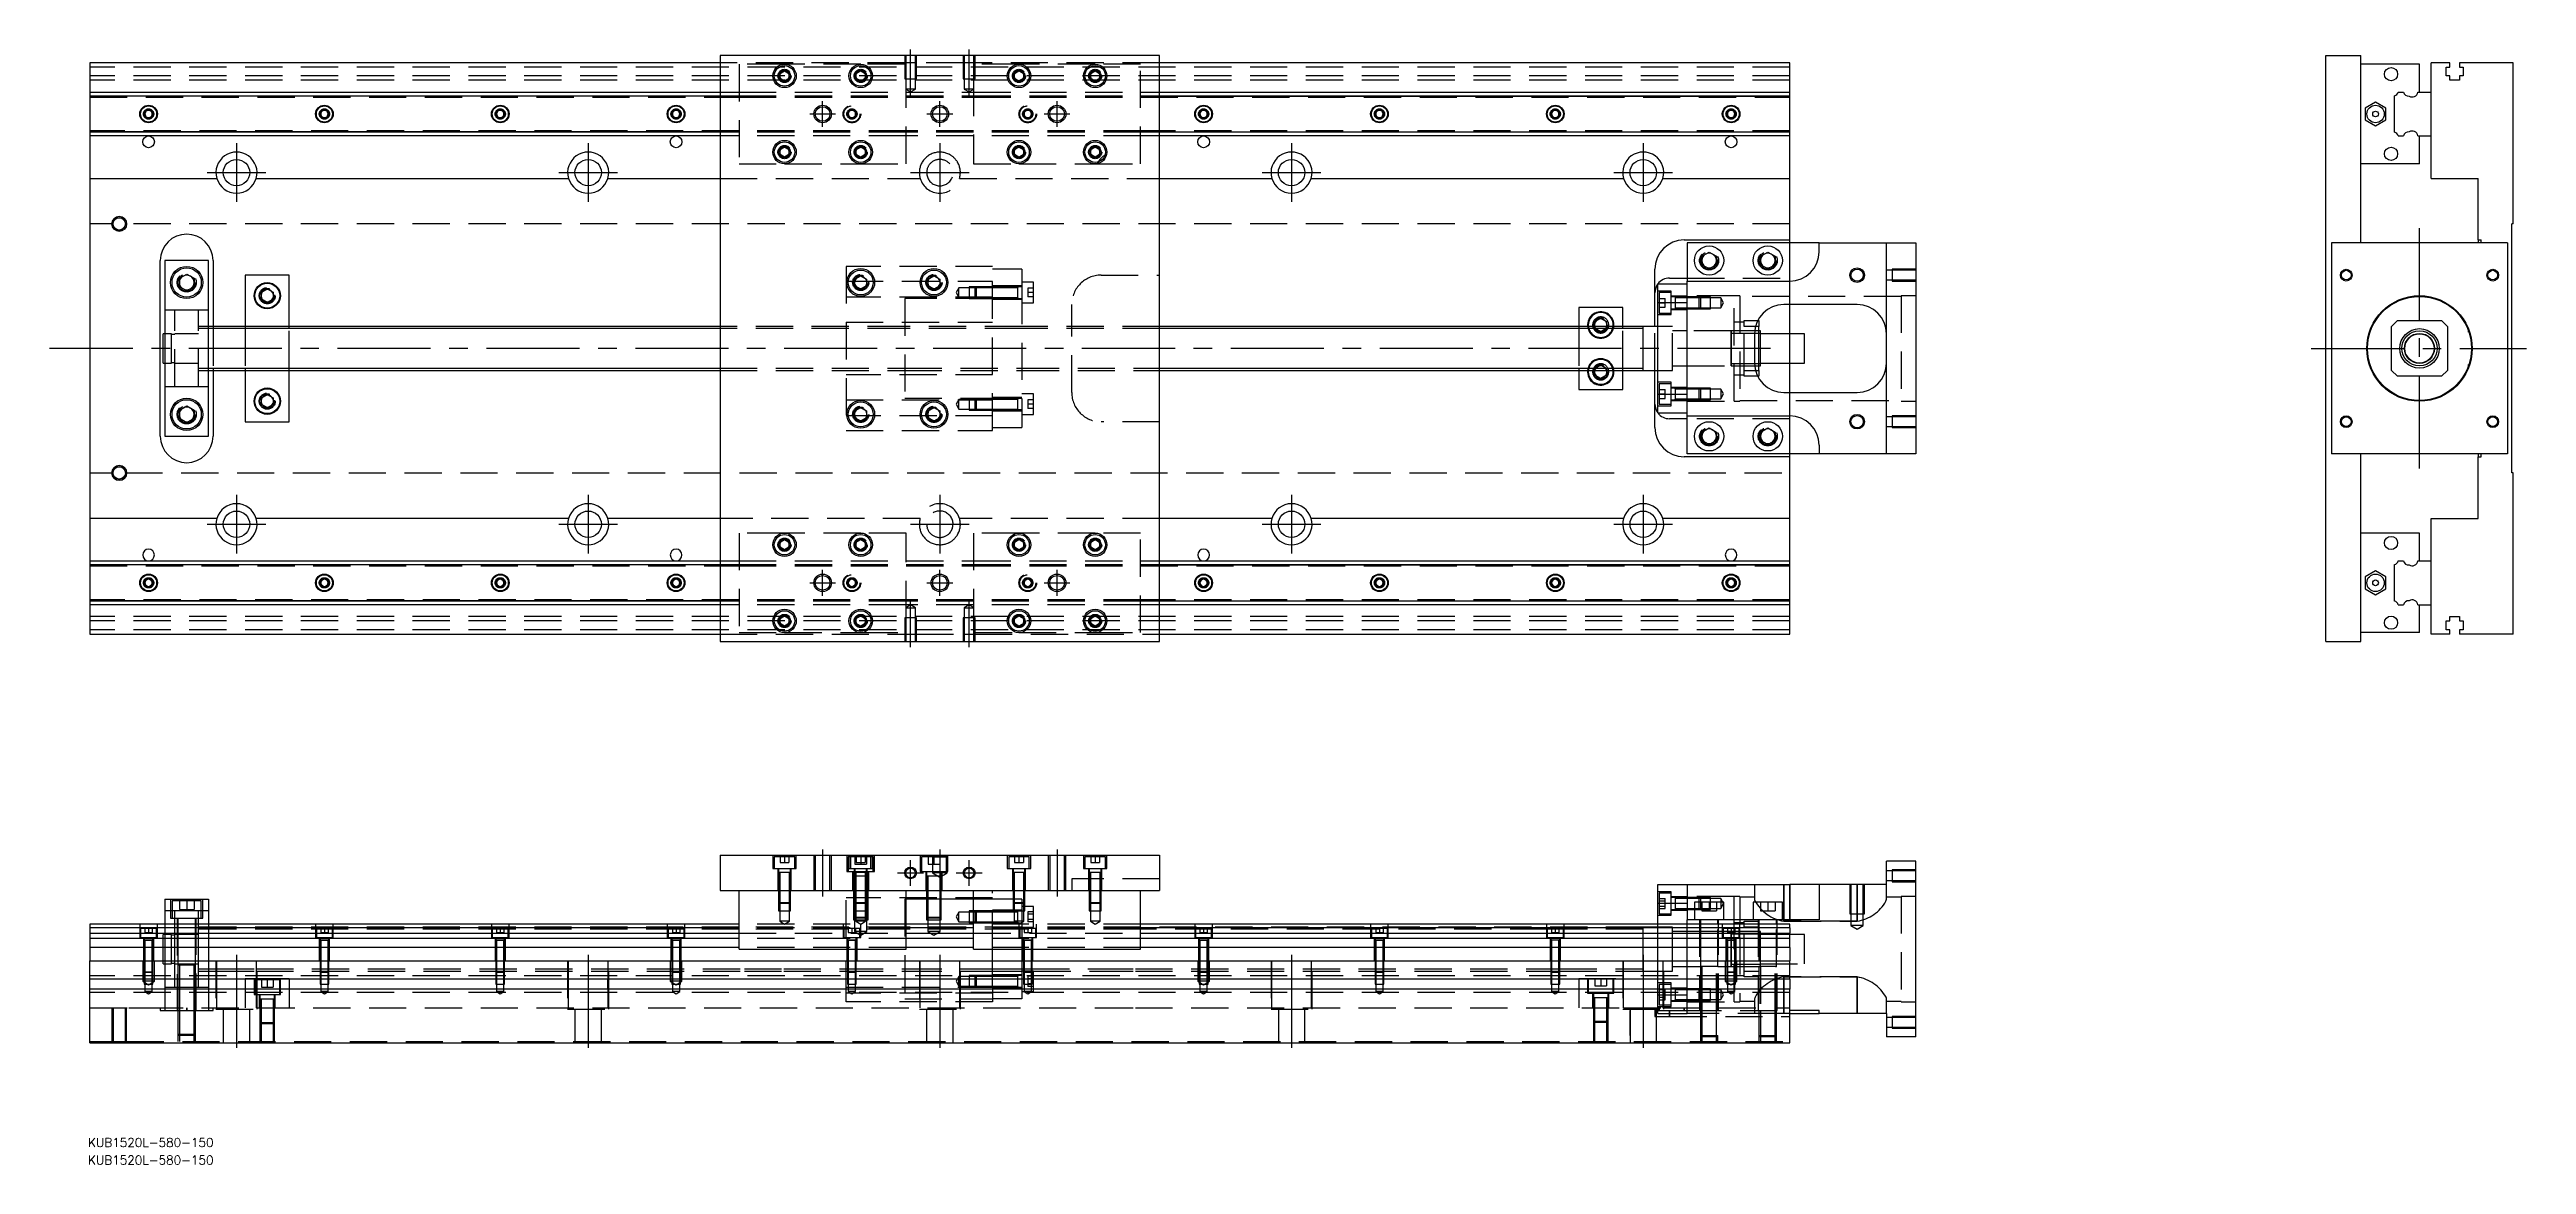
# Model space of a CAD drawing. Extents: x -14 to 831, y -278 to 102.
import ezdxf

# ---------------------------------------------------------------- set-up
doc = ezdxf.new("R2010")
doc.units = 0
doc.linetypes.add('CENTER', pattern=[50.8, 31.75, -6.35, 6.35, -6.35])
doc.linetypes.add('DASHED', pattern=[19.05, 12.7, -6.35])
doc.layers.get('0').update_dxf_attribs({"linetype": 'CONTINUOUS'})
doc.layers.add('CENTER', color=1, linetype='CENTER')
doc.styles.get("Standard").update_dxf_attribs({"font": 'txt.shx', "height": 3, "bigfont": 'bigfont.shx'})

# ---------------------------------------------------------------- blocks, each defined once
blk = doc.blocks.new('*U2')
at = {"color": 7, "linetype": 'CONTINUOUS'}
blk.add_text('KUB1520L-580-150', height=3, dxfattribs=at).set_placement((-0.64, -278.49))
blk = doc.blocks.new('*U3')
at = {"color": 7, "linetype": 'CONTINUOUS'}
blk.add_text('KUB1520L-580-150', height=3, dxfattribs=at).set_placement((-0.64, -272.51))

msp = doc.modelspace()

# ---------------------------------------------------------------- linework, layer by layer
at = {"color": 7, "linetype": 'CONTINUOUS'}
for p, q in [((215, 97.5), (0, 97.5)), ((0, 97.5), (0, 87.5)), ((365, 100), (215, 100)), ((215, 100), (215, -100)), ((235.5, 93.866026), (237, 94.73205)), ((235.5, 92.133974), (235.5, 93.866026)), ((237, 94.73205), (238.5, 93.866026)), ((238.5, 93.866026), (238.5, 92.133974)), ((261.5, 93.866026), (263, 94.73205)), ((261.5, 92.133974), (261.5, 93.866026)), ((263, 94.73205), (264.5, 93.866026)), ((264.5, 93.866026), (264.5, 92.133974)), ((315.5, 93.866026), (317, 94.73205)), ((315.5, 92.133974), (315.5, 93.866026)), ((317, 94.73205), (318.5, 93.866026)), ((318.5, 93.866026), (318.5, 92.133974)), ((341.5, 93.866026), (343, 94.73205)), ((341.5, 92.133974), (341.5, 93.866026)), ((343, 94.73205), (344.5, 93.866026)), ((344.5, 93.866026), (344.5, 92.133974)), ((365, -100), (365, 100)), ((580, 97.5), (365, 97.5)), ((580, 87.5), (580, 97.5)), ((762.89, 100), (774.89, 100)), ((762.89, -100), (762.89, 100)), ((774.89, 36), (774.89, 100)), ((794.89, 97), (774.89, 97)), ((794.89, 87.5), (794.89, 97)), ((798.89, 87.5), (798.89, 97.5)), ((805.19, 97.5), (798.89, 97.5)), ((804.04, 96), (805.19, 96)), ((804.04, 93), (804.04, 96)), ((805.19, 93), (804.04, 93)), ((805.19, 96), (805.19, 97.5)), ((805.19, 91.5), (805.19, 93)), ((808.59, 97.5), (808.59, 96)), ((826.89, 97.5), (808.59, 97.5)), ((808.59, 96), (809.74, 96)), ((808.59, 93), (808.59, 91.5)), ((809.74, 93), (808.59, 93)), ((809.74, 96), (809.74, 93)), ((826.89, 42.5), (826.89, 97.5)), ((0, 87.5), (215, 87.5)), ((0, 87.5), (0, 86.247728)), ((0, 86.247728), (0, 73.752272)), ((0, 86.247728), (215, 86.247728)), ((237, 91.26795), (235.5, 92.133974)), ((238.5, 92.133974), (237, 91.26795)), ((263, 91.26795), (261.5, 92.133974)), ((264.5, 92.133974), (263, 91.26795)), ((317, 91.26795), (315.5, 92.133974)), ((318.5, 92.133974), (317, 91.26795)), ((343, 91.26795), (341.5, 92.133974)), ((344.5, 92.133974), (343, 91.26795)), ((365, 87.5), (580, 87.5)), ((365, 86.247728), (580, 86.247728)), ((580, 86.247728), (580, 87.5)), ((580, 73.752272), (580, 86.247728)), ((786.39, 73.752272), (786.39, 86.247728)), ((787.642272, 87.5), (789.41668, 87.5)), ((794.367372, 87.5), (798.89, 87.5)), ((798.89, 72.5), (798.89, 87.5)), ((798.89, 72.5), (798.89, 87.5)), ((808.59, 91.5), (805.19, 91.5)), ((18.75, 80.721688), (20, 81.443376)), ((18.75, 79.278312), (18.75, 80.721688)), ((20, 78.556624), (18.75, 79.278312)), ((20, 81.443376), (21.25, 80.721688)), ((21.25, 79.278312), (20, 78.556624)), ((21.25, 80.721688), (21.25, 79.278312)), ((78.75, 80.721688), (80, 81.443376)), ((78.75, 79.278312), (78.75, 80.721688)), ((80, 78.556624), (78.75, 79.278312)), ((80, 81.443376), (81.25, 80.721688)), ((81.25, 79.278312), (80, 78.556624)), ((81.25, 80.721688), (81.25, 79.278312)), ((138.75, 80.721688), (140, 81.443376)), ((138.75, 79.278312), (138.75, 80.721688)), ((140, 78.556624), (138.75, 79.278312)), ((140, 81.443376), (141.25, 80.721688)), ((141.25, 79.278312), (140, 78.556624)), ((141.25, 80.721688), (141.25, 79.278312)), ((198.75, 80.721688), (200, 81.443376)), ((198.75, 79.278312), (198.75, 80.721688)), ((200, 78.556624), (198.75, 79.278312)), ((200, 81.443376), (201.25, 80.721688)), ((201.25, 79.278312), (200, 78.556624)), ((201.25, 80.721688), (201.25, 79.278312)), ((378.75, 80.721688), (380, 81.443376)), ((378.75, 79.278312), (378.75, 80.721688)), ((380, 78.556624), (378.75, 79.278312)), ((380, 81.443376), (381.25, 80.721688)), ((381.25, 79.278312), (380, 78.556624)), ((381.25, 80.721688), (381.25, 79.278312)), ((438.75, 80.721688), (440, 81.443376)), ((438.75, 79.278312), (438.75, 80.721688)), ((440, 78.556624), (438.75, 79.278312)), ((440, 81.443376), (441.25, 80.721688)), ((441.25, 79.278312), (440, 78.556624)), ((441.25, 80.721688), (441.25, 79.278312)), ((498.75, 80.721688), (500, 81.443376)), ((498.75, 79.278312), (498.75, 80.721688)), ((500, 78.556624), (498.75, 79.278312)), ((500, 81.443376), (501.25, 80.721688)), ((501.25, 79.278312), (500, 78.556624)), ((501.25, 80.721688), (501.25, 79.278312)), ((558.75, 80.721688), (560, 81.443376)), ((558.75, 79.278312), (558.75, 80.721688)), ((560, 78.556624), (558.75, 79.278312)), ((560, 81.443376), (561.25, 80.721688)), ((561.25, 79.278312), (560, 78.556624)), ((561.25, 80.721688), (561.25, 79.278312)), ((776.38996, 82.020726), (776.389959, 77.979274)), ((776.389959, 77.979274), (779.88996, 75.958548)), ((779.88996, 84.041452), (776.38996, 82.020726)), ((783.389959, 82.020726), (779.88996, 84.041452)), ((779.88996, 75.958548), (783.389959, 77.979274)), ((783.389959, 77.979274), (783.389959, 82.020726)), ((215, 73.752272), (0, 73.752272)), ((0, 73.752272), (0, 72.5)), ((215, 72.5), (0, 72.5)), ((0, 72.5), (0, 58)), ((235.5, 67.866026), (237, 68.73205)), ((235.5, 66.133974), (235.5, 67.866026)), ((237, 68.73205), (238.5, 67.866026)), ((238.5, 67.866026), (238.5, 66.133974)), ((261.5, 67.866026), (263, 68.73205)), ((261.5, 66.133974), (261.5, 67.866026)), ((263, 68.73205), (264.5, 67.866026)), ((264.5, 67.866026), (264.5, 66.133974)), ((315.5, 67.866026), (317, 68.73205)), ((315.5, 66.133974), (315.5, 67.866026)), ((317, 68.73205), (318.5, 67.866026)), ((318.5, 67.866026), (318.5, 66.133974)), ((341.5, 67.866026), (343, 68.73205)), ((341.5, 66.133974), (341.5, 67.866026)), ((343, 68.73205), (344.5, 67.866026)), ((344.5, 67.866026), (344.5, 66.133974)), ((580, 73.752272), (365, 73.752272)), ((580, 72.5), (365, 72.5)), ((580, 72.5), (580, 73.752272)), ((580, 58), (580, 72.5)), ((787.642272, 72.5), (789.41668, 72.5)), ((794.367372, 72.5), (798.89, 72.5)), ((794.89, 63), (794.89, 72.5)), ((798.89, 58), (798.89, 72.5)), ((237, 65.26795), (235.5, 66.133974)), ((238.5, 66.133974), (237, 65.26795)), ((263, 65.26795), (261.5, 66.133974)), ((264.5, 66.133974), (263, 65.26795)), ((317, 65.26795), (315.5, 66.133974)), ((318.5, 66.133974), (317, 65.26795)), ((343, 65.26795), (341.5, 66.133974)), ((344.5, 66.133974), (343, 65.26795)), ((794.89, 63), (774.89, 63)), ((0, 58), (43.291796, 58)), ((0, 58), (0, -58)), ((56.708204, 58), (163.291796, 58)), ((176.708204, 58), (215, 58)), ((365, 58), (403.291796, 58)), ((416.708204, 58), (523.291796, 58)), ((536.708204, 58), (580, 58)), ((580, 37), (580, 58)), ((798.89, 58), (814.89, 58)), ((814.89, 37), (814.89, 58)), ((826.89, 42.5), (826.39, 42.5)), ((826.39, -42.5), (826.39, 42.5)), ((544, 37), (580, 37)), ((545, 36), (545, 23)), ((590, 36), (545, 36)), ((580, 36), (580, 37)), ((590, 33), (590, 36)), ((590, 36), (613, 36)), ((613, -36), (613, 36)), ((613, 36), (623, 36)), ((623, 36), (623, -36)), ((764.89, 36), (764.89, -36)), ((824.89, 36), (764.89, 36)), ((814.89, 37), (815.89, 37)), ((814.89, 37), (814.89, 36)), ((815.89, 36), (815.89, 37)), ((824.89, 36), (824.89, -36)), ((24, -30), (24, 30)), ((25.5, 30), (25.5, -30)), ((40.5, 30), (25.5, 30)), ((30.5, 23.943376), (33, 25.386752)), ((33, 25.386752), (35.5, 23.943376)), ((40.5, -30), (40.5, 30)), ((42, 30), (42, 7.5)), ((534, 7.5), (534, 27)), ((550, 31.443376), (552.5, 32.886752)), ((550, 28.556624), (550, 31.443376)), ((552.5, 27.113248), (550, 28.556624)), ((552.5, 32.886752), (555, 31.443376)), ((555, 28.556624), (552.5, 27.113248)), ((555, 31.443376), (555, 28.556624)), ((570, 31.443376), (572.5, 32.886752)), ((570, 28.556624), (570, 31.443376)), ((572.5, 27.113248), (570, 28.556624)), ((572.5, 32.886752), (575, 31.443376)), ((575, 28.556624), (572.5, 27.113248)), ((575, 31.443376), (575, 28.556624)), ((30.5, 21.056624), (30.5, 23.943376)), ((33, 19.613248), (30.5, 21.056624)), ((35.5, 21.056624), (33, 19.613248)), ((35.5, 23.943376), (35.5, 21.056624)), ((68, 25), (53, 25)), ((53, 25), (53, 7.5)), ((58.5, 19.1547), (60.5, 20.309402)), ((58.5, 16.8453), (58.5, 19.1547)), ((60.5, 20.309402), (62.5, 19.1547)), ((62.5, 19.1547), (62.5, 16.8453)), ((68, 7.5), (68, 25)), ((261, 23.6547), (263, 24.809402)), ((261, 21.3453), (261, 23.6547)), ((263, 20.190598), (261, 21.3453)), ((263, 24.809402), (265, 23.6547)), ((265, 21.3453), (263, 20.190598)), ((265, 23.6547), (265, 21.3453)), ((286, 23.6547), (288, 24.809402)), ((286, 21.3453), (286, 23.6547)), ((288, 20.190598), (286, 21.3453)), ((288, 24.809402), (290, 23.6547)), ((290, 21.3453), (288, 20.190598)), ((290, 23.6547), (290, 21.3453)), ((316.6, 20.702558), (316.6, 21.052564)), ((316.6, 17.052554), (316.6, 17.402558)), ((535, 22), (545, 22)), ((535, 15.652476), (535, 22)), ((539, 24), (545, 24)), ((545, 15.652476), (545, 23)), ((545, 23), (580, 23)), ((60.5, 15.690598), (58.5, 16.8453)), ((62.5, 16.8453), (60.5, 15.690598)), ((523, 14), (508, 14)), ((508, 14), (508, 7.5)), ((513.5, 9.1547), (515.5, 10.309402)), ((513.5, 7.5), (513.5, 9.1547)), ((515.5, 10.309402), (517.5, 9.1547)), ((517.5, 9.1547), (517.5, 7.5)), ((523, 7.5), (523, 14)), ((535, 15.652476), (545, 15.652476)), ((535, -15.652476), (535, 15.652476)), ((545, -15.652476), (545, 15.652476)), ((545, -15.652476), (545, 15.652476)), ((569.069714, 9.5), (569.5, 9.5)), ((569.5, 9.5), (569.5, 7.5)), ((603, 15), (578, 15)), ((580, 5), (580, 15)), ((787.39, 9.5), (785.39, 7.5)), ((787.39, 9.5), (802.39, 9.5)), ((804.39, 7.5), (802.39, 9.5)), ((25, -5), (25, 5)), ((25.5, 5), (25, 5)), ((215, 7.5), (40.5, 7.5)), ((530, 7.5), (365, 7.5)), ((530, -7.500006), (530, 7.500006)), ((535, 7.5), (530, 7.5)), ((568, 5), (568, -5)), ((569.5, 5.125), (568.000782, 5.125)), ((569.5, 6), (568.050126, 6)), ((569.5, 7.5), (568.317542, 7.5)), ((569.5, -7.5), (569.5, 7.5)), ((570, 6), (569.5, 6)), ((570, 5.125), (569.5, 5.125)), ((570, -6), (570, 6)), ((585, 5), (570, 5)), ((585, -5), (585, 5)), ((785.39, -7.5), (785.39, 7.5)), ((804.39, 7.5), (804.39, -7.5)), ((811.49, 6.959886), (811.49, 6.285102)), ((811.49, 6.285102), (811.49, 5.499994)), ((25, -5), (25.5, -5)), ((40.5, -7.5), (215, -7.5)), ((42, -7.5), (42, -30)), ((53, -7.5), (53, -25)), ((68, -25), (68, -7.5)), ((365, -7.5), (530, -7.5)), ((508, -7.5), (508, -14)), ((513.5, -9.1547), (513.5, -7.5)), ((517.5, -7.5), (517.5, -9.1547)), ((523, -14), (523, -7.5)), ((530, -7.5), (535, -7.5)), ((534, -27), (534, -7.5)), ((568.000782, -5.125), (569.5, -5.125)), ((568.050126, -6), (569.5, -6)), ((568.317542, -7.5), (569.5, -7.5)), ((569.5, -5.125), (570, -5.125)), ((569.5, -6), (570, -6)), ((569.5, -7.5), (569.5, -9.5)), ((570, -5), (585, -5)), ((580, -15), (580, -5)), ((785.39, -7.5), (787.39, -9.5)), ((802.39, -9.5), (804.39, -7.5)), ((811.49, -5.499994), (811.49, -5.500852)), ((811.49, -5.500852), (811.49, -6.285102)), ((811.49, -6.285102), (811.49, -6.959886)), ((58.5, -16.8453), (60.5, -15.690598)), ((58.5, -19.1547), (58.5, -16.8453)), ((60.5, -15.690598), (62.5, -16.8453)), ((62.5, -16.8453), (62.5, -19.1547)), ((508, -14), (523, -14)), ((515.5, -10.309402), (513.5, -9.1547)), ((517.5, -9.1547), (515.5, -10.309402)), ((535, -15.652476), (545, -15.652476)), ((535, -22), (535, -15.652476)), ((540.9, -13.556344), (540.9, -17.556354)), ((545, -23), (545, -15.652476)), ((569.5, -9.5), (569.069714, -9.5)), ((578, -15), (603, -15)), ((802.39, -9.5), (787.39, -9.5)), ((30.5, -21.056624), (33, -19.613248)), ((30.5, -23.943376), (30.5, -21.056624)), ((33, -25.386752), (30.5, -23.943376)), ((33, -19.613248), (35.5, -21.056624)), ((35.5, -23.943376), (33, -25.386752)), ((35.5, -21.056624), (35.5, -23.943376)), ((53, -25), (68, -25)), ((60.5, -20.309402), (58.5, -19.1547)), ((62.5, -19.1547), (60.5, -20.309402)), ((261, -21.3453), (263, -20.190598)), ((261, -23.6547), (261, -21.3453)), ((263, -24.809402), (261, -23.6547)), ((263, -20.190598), (265, -21.3453)), ((265, -23.6547), (263, -24.809402)), ((265, -21.3453), (265, -23.6547)), ((286, -21.3453), (288, -20.190598)), ((286, -23.6547), (286, -21.3453)), ((288, -24.809402), (286, -23.6547)), ((288, -20.190598), (290, -21.3453)), ((290, -23.6547), (288, -24.809402)), ((290, -21.3453), (290, -23.6547)), ((316.6, -21.052564), (316.6, -17.052554)), ((316.6, -21.052564), (316.6, -21.051878)), ((535, -22), (545, -22)), ((545, -24), (539, -24)), ((545, -23), (580, -23)), ((545, -36), (545, -23)), ((25.5, -30), (40.5, -30)), ((550, -28.556624), (552.5, -27.113248)), ((550, -31.443376), (550, -28.556624)), ((552.5, -32.886752), (550, -31.443376)), ((552.5, -27.113248), (555, -28.556624)), ((555, -31.443376), (552.5, -32.886752)), ((555, -28.556624), (555, -31.443376)), ((570, -28.556624), (572.5, -27.113248)), ((570, -31.443376), (570, -28.556624)), ((572.5, -32.886752), (570, -31.443376)), ((572.5, -27.113248), (575, -28.556624)), ((575, -31.443376), (572.5, -32.886752)), ((575, -28.556624), (575, -31.443376)), ((590, -33), (590, -36)), ((580, -37), (544, -37)), ((590, -36), (545, -36)), ((580, -37), (580, -36)), ((580, -58), (580, -37)), ((613, -36), (590, -36)), ((623, -36), (613, -36)), ((824.89, -36), (764.89, -36)), ((774.89, -100), (774.89, -36)), ((814.89, -36), (814.89, -37)), ((814.89, -58), (814.89, -37)), ((814.89, -37), (815.89, -37)), ((815.89, -37), (815.89, -36)), ((826.89, -42.5), (826.39, -42.5)), ((826.89, -97.5), (826.89, -42.5)), ((0, -58), (0, -72.5)), ((43.291796, -58), (0, -58)), ((163.291796, -58), (56.708204, -58)), ((215, -58), (176.708204, -58)), ((403.291796, -58), (365, -58)), ((523.291796, -58), (416.708204, -58)), ((580, -58), (536.708204, -58)), ((580, -72.5), (580, -58)), ((798.89, -72.5), (798.89, -58)), ((798.89, -58), (814.89, -58)), ((235.5, -66.133974), (237, -65.26795)), ((235.5, -67.866026), (235.5, -66.133974)), ((237, -65.26795), (238.5, -66.133974)), ((238.5, -66.133974), (238.5, -67.866026)), ((261.5, -66.133974), (263, -65.26795)), ((261.5, -67.866026), (261.5, -66.133974)), ((263, -65.26795), (264.5, -66.133974)), ((264.5, -66.133974), (264.5, -67.866026)), ((315.5, -66.133974), (317, -65.26795)), ((315.5, -67.866026), (315.5, -66.133974)), ((317, -65.26795), (318.5, -66.133974)), ((318.5, -66.133974), (318.5, -67.866026)), ((341.5, -66.133974), (343, -65.26795)), ((341.5, -67.866026), (341.5, -66.133974)), ((343, -65.26795), (344.5, -66.133974)), ((344.5, -66.133974), (344.5, -67.866026)), ((794.89, -63), (774.89, -63)), ((794.89, -72.5), (794.89, -63)), ((0, -72.5), (215, -72.5)), ((0, -72.5), (0, -73.752272)), ((0, -73.752272), (215, -73.752272)), ((0, -73.752272), (0, -86.247728)), ((237, -68.73205), (235.5, -67.866026)), ((238.5, -67.866026), (237, -68.73205)), ((263, -68.73205), (261.5, -67.866026)), ((264.5, -67.866026), (263, -68.73205)), ((317, -68.73205), (315.5, -67.866026)), ((318.5, -67.866026), (317, -68.73205)), ((343, -68.73205), (341.5, -67.866026)), ((344.5, -67.866026), (343, -68.73205)), ((365, -72.5), (580, -72.5)), ((365, -73.752272), (580, -73.752272)), ((580, -73.752272), (580, -72.5)), ((580, -86.247728), (580, -73.752272)), ((779.88996, -75.958548), (776.38996, -77.979274)), ((783.389959, -77.979274), (779.88996, -75.958548)), ((786.39, -86.247728), (786.39, -73.752272)), ((787.642272, -72.5), (789.41668, -72.5)), ((794.367372, -72.5), (798.89, -72.5)), ((798.89, -87.5), (798.89, -72.5)), ((798.89, -87.5), (798.89, -72.5)), ((18.75, -79.278312), (20, -78.556624)), ((18.75, -80.721688), (18.75, -79.278312)), ((20, -81.443376), (18.75, -80.721688)), ((20, -78.556624), (21.25, -79.278312)), ((21.25, -80.721688), (20, -81.443376)), ((21.25, -79.278312), (21.25, -80.721688)), ((78.75, -79.278312), (80, -78.556624)), ((78.75, -80.721688), (78.75, -79.278312)), ((80, -81.443376), (78.75, -80.721688)), ((80, -78.556624), (81.25, -79.278312)), ((81.25, -80.721688), (80, -81.443376)), ((81.25, -79.278312), (81.25, -80.721688)), ((138.75, -79.278312), (140, -78.556624)), ((138.75, -80.721688), (138.75, -79.278312)), ((140, -81.443376), (138.75, -80.721688)), ((140, -78.556624), (141.25, -79.278312)), ((141.25, -80.721688), (140, -81.443376)), ((141.25, -79.278312), (141.25, -80.721688)), ((198.75, -79.278312), (200, -78.556624)), ((198.75, -80.721688), (198.75, -79.278312)), ((200, -81.443376), (198.75, -80.721688)), ((200, -78.556624), (201.25, -79.278312)), ((201.25, -80.721688), (200, -81.443376)), ((201.25, -79.278312), (201.25, -80.721688)), ((378.75, -79.278312), (380, -78.556624)), ((378.75, -80.721688), (378.75, -79.278312)), ((380, -81.443376), (378.75, -80.721688)), ((380, -78.556624), (381.25, -79.278312)), ((381.25, -80.721688), (380, -81.443376)), ((381.25, -79.278312), (381.25, -80.721688)), ((438.75, -79.278312), (440, -78.556624)), ((438.75, -80.721688), (438.75, -79.278312)), ((440, -81.443376), (438.75, -80.721688)), ((440, -78.556624), (441.25, -79.278312)), ((441.25, -80.721688), (440, -81.443376)), ((441.25, -79.278312), (441.25, -80.721688)), ((498.75, -79.278312), (500, -78.556624)), ((498.75, -80.721688), (498.75, -79.278312)), ((500, -81.443376), (498.75, -80.721688)), ((500, -78.556624), (501.25, -79.278312)), ((501.25, -80.721688), (500, -81.443376)), ((501.25, -79.278312), (501.25, -80.721688)), ((558.75, -79.278312), (560, -78.556624)), ((558.75, -80.721688), (558.75, -79.278312)), ((560, -81.443376), (558.75, -80.721688)), ((560, -78.556624), (561.25, -79.278312)), ((561.25, -80.721688), (560, -81.443376)), ((561.25, -79.278312), (561.25, -80.721688)), ((776.38996, -77.979274), (776.389959, -82.020726)), ((776.389959, -82.020726), (779.88996, -84.041452)), ((779.88996, -84.041452), (783.389959, -82.020726)), ((783.389959, -82.020726), (783.389959, -77.979274)), ((0, -86.247728), (0, -87.5)), ((215, -86.247728), (0, -86.247728)), ((215, -87.5), (0, -87.5)), ((0, -87.5), (0, -97.5)), ((235.5, -92.133974), (237, -91.26795)), ((235.5, -93.866026), (235.5, -92.133974)), ((237, -91.26795), (238.5, -92.133974)), ((238.5, -92.133974), (238.5, -93.866026)), ((261.5, -92.133974), (263, -91.26795)), ((261.5, -93.866026), (261.5, -92.133974)), ((263, -91.26795), (264.5, -92.133974)), ((264.5, -92.133974), (264.5, -93.866026)), ((315.5, -92.133974), (317, -91.26795)), ((315.5, -93.866026), (315.5, -92.133974)), ((317, -91.26795), (318.5, -92.133974)), ((318.5, -92.133974), (318.5, -93.866026)), ((341.5, -92.133974), (343, -91.26795)), ((341.5, -93.866026), (341.5, -92.133974)), ((343, -91.26795), (344.5, -92.133974)), ((344.5, -92.133974), (344.5, -93.866026)), ((580, -86.247728), (365, -86.247728)), ((580, -87.5), (365, -87.5)), ((580, -87.5), (580, -86.247728)), ((580, -97.5), (580, -87.5)), ((787.642272, -87.5), (789.41668, -87.5)), ((794.367372, -87.5), (798.89, -87.5)), ((794.89, -97), (794.89, -87.5)), ((798.89, -97.5), (798.89, -87.5)), ((805.19, -91.5), (808.59, -91.5)), ((805.19, -93), (805.19, -91.5)), ((808.59, -91.5), (808.59, -93)), ((0, -97.5), (215, -97.5)), ((215, -100), (365, -100)), ((237, -94.73205), (235.5, -93.866026)), ((238.5, -93.866026), (237, -94.73205)), ((263, -94.73205), (261.5, -93.866026)), ((264.5, -93.866026), (263, -94.73205)), ((317, -94.73205), (315.5, -93.866026)), ((318.5, -93.866026), (317, -94.73205)), ((343, -94.73205), (341.5, -93.866026)), ((344.5, -93.866026), (343, -94.73205)), ((365, -97.5), (580, -97.5)), ((762.89, -100), (774.89, -100)), ((794.89, -97), (774.89, -97)), ((805.19, -97.5), (798.89, -97.5)), ((804.04, -93), (805.19, -93)), ((804.04, -96), (804.04, -93)), ((805.19, -96), (804.04, -96)), ((805.19, -97.5), (805.19, -96)), ((808.59, -93), (809.74, -93)), ((808.59, -96), (808.59, -97.5)), ((809.74, -96), (808.59, -96)), ((826.89, -97.5), (808.59, -97.5)), ((809.74, -93), (809.74, -96)), ((215, -172.99), (215, -184.99)), ((215, -172.99), (365, -172.99)), ((365, -172.99), (365, -184.99)), ((613, -182.99), (613, -174.99)), ((623, -174.99), (613, -174.99)), ((623, -234.99), (623, -174.99)), ((215, -184.99), (365, -184.99)), ((221.5, -204.99), (221.5, -184.99)), ((239.000006, -178.89), (234.999994, -178.89)), ((239.000006, -178.89), (234.999994, -178.89)), ((261, -180.09), (260.499994, -180.09)), ((265.000006, -178.89), (260.999994, -178.89)), ((265.000006, -178.89), (260.999994, -178.89)), ((261.35, -180.09), (261, -180.09)), ((265, -180.09), (264.65, -180.09)), ((265.500006, -180.09), (265, -180.09)), ((278.5, -204.99), (278.5, -184.99)), ((290.500006, -180.09), (285.499994, -180.09)), ((290.500006, -180.09), (285.499994, -180.09)), ((301.5, -204.99), (301.5, -184.99)), ((345.000006, -178.89), (340.999994, -178.89)), ((358.5, -204.99), (358.5, -184.99)), ((535, -182.99), (545, -182.99)), ((535, -189.337524), (535, -182.99)), ((545, -182.99), (545, -194.99)), ((545, -182.99), (580, -182.99)), ((580, -194.99), (580, -182.99)), ((590, -182.99), (580, -182.99)), ((590, -182.99), (590, -194.99)), ((613, -182.99), (590, -182.99)), ((25.5, -187.99), (25.5, -196.49)), ((25.5, -187.99), (40.5, -187.99)), ((40.5, -187.99), (40.5, -196.49)), ((308, -192.34), (302, -192.34)), ((316.6, -193.99), (316.6, -191.989994)), ((316.6, -193.99), (316.6, -191.989994)), ((535, -196.49), (535, -189.337524)), ((535, -189.337524), (545, -189.337524)), ((540.9, -187.433646), (540.9, -188.01866)), ((545, -187.78365), (540.9, -187.78365)), ((540.9, -188.01866), (540.9, -189.293604)), ((540.9, -189.293604), (540.9, -189.573698)), ((540.9, -189.573698), (540.9, -190.848714)), ((540.9, -190.848714), (540.9, -191.433656)), ((540.9, -191.08365), (545, -191.08365)), ((549.5, -187.78365), (545, -187.78365)), ((545, -191.08365), (547.5, -191.08365)), ((557.5, -188.99), (547.5, -188.99)), ((547.5, -188.99), (547.5, -194.99)), ((547.5, -191.08365), (549.5, -191.08365)), ((557.5, -194.99), (557.5, -188.99)), ((577.5, -188.99), (567.5, -188.99)), ((567.5, -188.99), (567.5, -194.99)), ((577.5, -194.99), (577.5, -188.99)), ((0, -196.49), (0, -197.742272)), ((221.5, -196.49), (0, -196.49)), ((221.5, -197.742272), (0, -197.742272)), ((0, -197.742272), (0, -199.51668)), ((0, -199.51668), (221.5, -199.51668)), ((0, -199.51668), (0, -201.413076)), ((0, -201.413076), (0, -204.467372)), ((221.5, -201.413076), (0, -201.413076)), ((21.500006, -201.99), (18.499994, -201.99)), ((19.998804, -201.99), (18.499994, -201.99)), ((21.500006, -201.99), (19.998804, -201.99)), ((81.500006, -201.99), (78.499994, -201.99)), ((79.998804, -201.99), (78.499994, -201.99)), ((81.500006, -201.99), (79.998804, -201.99)), ((141.500006, -201.99), (138.499994, -201.99)), ((139.998804, -201.99), (138.499994, -201.99)), ((141.500006, -201.99), (139.998804, -201.99)), ((201.500006, -201.99), (198.499994, -201.99)), ((199.998804, -201.99), (198.499994, -201.99)), ((201.500006, -201.99), (199.998804, -201.99)), ((261.500006, -201.99), (258.499994, -201.99)), ((259.998804, -201.99), (258.499994, -201.99)), ((261.500006, -201.99), (259.998804, -201.99)), ((301.5, -196.49), (278.5, -196.49)), ((301.5, -197.742272), (278.5, -197.742272)), ((278.5, -199.51668), (301.5, -199.51668)), ((301.5, -201.413076), (278.5, -201.413076)), ((302, -195.64), (308, -195.64)), ((316.6, -195.990006), (316.6, -195.64)), ((321.500006, -201.99), (318.499994, -201.99)), ((319.998804, -201.99), (318.499994, -201.99)), ((321.500006, -201.99), (319.998804, -201.99)), ((580, -196.49), (358.5, -196.49)), ((580, -197.742272), (358.5, -197.742272)), ((358.5, -199.51668), (580, -199.51668)), ((580, -201.413076), (358.5, -201.413076)), ((381.500006, -201.99), (378.499994, -201.99)), ((379.998804, -201.99), (378.499994, -201.99)), ((381.500006, -201.99), (379.998804, -201.99)), ((441.500006, -201.99), (438.499994, -201.99)), ((439.998804, -201.99), (438.499994, -201.99)), ((441.500006, -201.99), (439.998804, -201.99)), ((499.998804, -201.99), (498.499994, -201.99)), ((501.500006, -201.99), (499.998804, -201.99)), ((545, -196.49), (545, -194.99)), ((590, -194.99), (545, -194.99)), ((560, -204.99), (560, -198.989994)), ((580, -197.742272), (580, -196.49)), ((580, -197.742272), (580, -199.51668)), ((580, -201.413076), (580, -199.51668)), ((580, -204.467372), (580, -201.413076)), ((221.5, -204.467372), (0, -204.467372)), ((0, -204.467372), (0, -208.99)), ((0, -208.99), (580, -208.99)), ((0, -215.29), (0, -208.99)), ((221.5, -204.99), (278.5, -204.99)), ((301.5, -204.467372), (278.5, -204.467372)), ((301.5, -204.99), (358.5, -204.99)), ((580, -204.467372), (358.5, -204.467372)), ((575.500006, -210.99), (569.499994, -210.99)), ((580, -204.467372), (580, -208.99)), ((580, -215.29), (580, -208.99)), ((580, -215.29), (0, -215.29)), ((0, -218.69), (0, -215.29)), ((580, -218.69), (0, -218.69)), ((0, -236.99), (0, -218.69)), ((316.6, -215.29), (316.6, -213.989994)), ((316.6, -215.99), (316.6, -213.989994)), ((316.6, -215.849954), (316.6, -215.29)), ((316.6, -216.130046), (316.6, -215.849954)), ((316.6, -217.990006), (316.6, -217.98932)), ((321.25, -211.74), (321.5, -211.74)), ((540.9, -218.546344), (540.9, -218.69)), ((540.9, -218.69), (540.9, -219.13136)), ((549.5, -218.89635), (545, -218.89635)), ((580, -215.29), (580, -218.69)), ((580, -236.99), (580, -218.69)), ((63.000006, -222.09), (57.999994, -222.09)), ((518.000006, -221.59), (512.999994, -221.59)), ((540.9, -220.406302), (540.9, -220.686396)), ((540.9, -221.961412), (540.9, -222.546354)), ((590, -225.99), (580, -225.99)), ((580, -226.99), (590, -226.99)), ((590, -226.99), (590, -225.99)), ((613, -226.99), (590, -226.99)), ((613, -226.99), (613, -234.99)), ((623, -234.99), (613, -234.99)), ((0, -236.99), (580, -236.99))]:
    msp.add_line(p, q, dxfattribs=at)
at = {"color": 3, "linetype": 'DASHED'}
for p, q in [((580, 96), (0, 96)), ((580, 93), (0, 93)), ((278.000006, 97.5), (215, 97.5)), ((221.5, 97), (221.5, 63)), ((237, 97), (221.5, 97)), ((263, 97), (237, 97)), ((238.973226, 93.326156), (239, 93)), ((278.000006, 97), (263, 97)), ((264.973226, 93.326156), (265, 93)), ((278.000006, 100), (278.000006, 92)), ((281.999994, 97.5), (278.000006, 97.5)), ((278.5, 97), (278.000006, 97)), ((278.35, 100), (278.35, 92)), ((278.5, 92), (278.5, 97)), ((281.65, 92), (281.65, 100)), ((281.999994, 92), (281.999994, 100)), ((298.000006, 97.5), (281.999994, 97.5)), ((298.000006, 100), (298.000006, 92)), ((301.999994, 97.5), (298.000006, 97.5)), ((298.35, 100), (298.35, 92)), ((301.5, 97), (301.5, 92)), ((301.999994, 97), (301.5, 97)), ((301.65, 92), (301.65, 100)), ((301.999994, 92), (301.999994, 100)), ((365, 97.5), (301.999994, 97.5)), ((317, 97), (301.999994, 97)), ((315, 93), (315.023172, 93.30356)), ((343, 97), (317, 97)), ((341, 93), (341.030168, 93.346066)), ((358.5, 97), (343, 97)), ((358.5, 63), (358.5, 97)), ((580, 91.5), (0, 91.5)), ((0, 86.1147), (215, 86.1147)), ((0, 86.1), (221.5, 86.1)), ((0, 85.8), (221.5, 85.8)), ((215, 87.5), (221.5, 87.5)), ((215, 86.247728), (221.5, 86.247728)), ((215, 86.1147), (221.5, 86.1147)), ((221.5, 87.5), (278.5, 87.5)), ((221.5, 86.247728), (278.5, 86.247728)), ((221.5, 86.1147), (278.5, 86.1147)), ((221.5, 86.1), (278.5, 86.1)), ((221.5, 86.1), (278.5, 86.1)), ((221.5, 85.8), (278.5, 85.8)), ((221.5, 85.8), (278.5, 85.8)), ((278.000006, 92), (281.999994, 92)), ((278.35, 92), (278.35, 88.5)), ((281.65, 88.5), (278.35, 88.5)), ((278.35, 88.5), (280, 87.547372)), ((278.5, 63), (278.5, 92)), ((278.5, 87.5), (301.5, 87.5)), ((278.5, 86.247728), (301.5, 86.247728)), ((278.5, 86.1147), (301.5, 86.1147)), ((278.5, 86.1), (301.5, 86.1)), ((278.5, 85.8), (301.5, 85.8)), ((280, 87.547372), (281.65, 88.5)), ((281.65, 88.5), (281.65, 92)), ((298.000006, 92), (301.999994, 92)), ((298.35, 92), (298.35, 88.5)), ((301.65, 88.5), (298.35, 88.5)), ((298.35, 88.5), (300, 87.547372)), ((300, 87.547372), (301.65, 88.5)), ((301.5, 92), (301.5, 63)), ((301.5, 87.5), (358.5, 87.5)), ((301.5, 86.247728), (358.5, 86.247728)), ((301.5, 86.1147), (358.5, 86.1147)), ((301.5, 86.1), (358.5, 86.1)), ((301.5, 86.1), (358.5, 86.1)), ((301.5, 85.8), (358.5, 85.8)), ((301.5, 85.8), (358.5, 85.8)), ((301.65, 88.5), (301.65, 92)), ((358.5, 87.5), (365, 87.5)), ((358.5, 86.247728), (365, 86.247728)), ((358.5, 86.1147), (365, 86.1147)), ((358.5, 86.1), (580, 86.1)), ((358.5, 85.8), (580, 85.8)), ((365, 86.1147), (580, 86.1147)), ((21.477374, 80.25955), (21.5, 80)), ((78.5, 80), (78.516134, 80.21941)), ((138.5, 80), (138.516134, 80.21941)), ((198.5, 80), (198.516134, 80.21941)), ((258.75, 80.721688), (260, 81.443376)), ((258.75, 79.278312), (258.75, 80.721688)), ((260, 78.556624), (258.75, 79.278312)), ((260, 81.443376), (261.25, 80.721688)), ((261.25, 79.278312), (260, 78.556624)), ((261.25, 80.721688), (261.25, 79.278312)), ((261.477374, 80.25955), (261.5, 80)), ((318.75, 80.721688), (320, 81.443376)), ((318.75, 79.278312), (318.75, 80.721688)), ((320, 78.556624), (318.75, 79.278312)), ((320, 81.443376), (321.25, 80.721688)), ((321.25, 79.278312), (320, 78.556624)), ((321.25, 80.721688), (321.25, 79.278312)), ((321.477374, 80.25955), (321.5, 80)), ((378.5, 80), (378.516134, 80.21941)), ((438.5, 80), (438.516134, 80.21941)), ((498.5, 80), (498.516134, 80.21941)), ((561.477374, 80.25955), (561.5, 80)), ((221.5, 74.2), (0, 74.2)), ((221.5, 73.9), (0, 73.9)), ((215, 73.8853), (0, 73.8853)), ((221.5, 73.8853), (215, 73.8853)), ((221.5, 73.752272), (215, 73.752272)), ((221.5, 72.5), (215, 72.5)), ((278.5, 74.2), (221.5, 74.2)), ((278.5, 73.9), (221.5, 73.9)), ((278.5, 73.8853), (221.5, 73.8853)), ((278.5, 73.752272), (221.5, 73.752272)), ((278.5, 72.5), (221.5, 72.5)), ((301.5, 74.2), (278.5, 74.2)), ((301.5, 73.9), (278.5, 73.9)), ((301.5, 73.8853), (278.5, 73.8853)), ((301.5, 73.752272), (278.5, 73.752272)), ((301.5, 72.5), (278.5, 72.5)), ((358.5, 74.2), (301.5, 74.2)), ((358.5, 73.9), (301.5, 73.9)), ((358.5, 73.8853), (301.5, 73.8853)), ((358.5, 73.752272), (301.5, 73.752272)), ((358.5, 72.5), (301.5, 72.5)), ((580, 74.2), (358.5, 74.2)), ((580, 73.9), (358.5, 73.9)), ((365, 73.8853), (358.5, 73.8853)), ((365, 73.752272), (358.5, 73.752272)), ((365, 72.5), (358.5, 72.5)), ((580, 73.8853), (365, 73.8853)), ((221.5, 63), (237, 63)), ((237, 63), (263, 63)), ((238.973226, 67.326156), (239, 67)), ((263, 63), (278.5, 63)), ((264.973226, 67.326156), (265, 67)), ((301.5, 63), (317, 63)), ((317, 63), (343, 63)), ((318.973226, 67.326156), (319, 67)), ((343, 63), (358.5, 63)), ((344.973226, 67.326156), (345, 67)), ((215, 58), (283.291796, 58)), ((296.708204, 58), (365, 58)), ((7.9, 42.5), (0, 42.5)), ((580, 42.5), (12.1, 42.5)), ((580, 24), (580, 36)), ((258, 28), (258, -28)), ((308, 28), (258, 28)), ((308, -28), (308, 28)), ((318, 27), (308, 27)), ((318, 27), (318, 20.976176)), ((555.477798, 30.364306), (555.5, 30)), ((569.5, 30), (569.520026, 30.346056)), ((615, 26.65), (613, 26.65)), ((615, 26.999994), (615, 23.000006)), ((623, 26.999994), (615, 26.999994)), ((623, 26.65), (615, 26.65)), ((30, 22.5), (30.020026, 22.846056)), ((62.983582, 18.286038), (63, 18)), ((258, 23), (308, 23)), ((308, 17.5), (258, 17.5)), ((265.483582, 22.786038), (265.5, 22.5)), ((278, 17), (278, -17)), ((308, 17), (278, 17)), ((285.5, 22.5), (285.52689, 22.865682)), ((296.5, 20.702558), (295.547372, 19.052558)), ((295.547372, 19.052558), (296.5, 17.402558)), ((296.5, 17.402558), (296.5, 20.702558)), ((300, 20.702558), (296.5, 20.702558)), ((296.5, 17.402558), (300, 17.402558)), ((300, 21.052554), (300, 17.052564)), ((302.35, 21.052554), (300, 21.052554)), ((302, 20.702558), (300, 20.702558)), ((300, 17.402558), (302, 17.402558)), ((300, 17.052564), (302.35, 17.052564)), ((302.35, 21.052558), (302, 20.702558)), ((302, 17.402558), (302, 20.702558)), ((308, 20.702558), (302, 20.702558)), ((308, 20.702558), (302, 20.702558)), ((302, 17.402558), (308, 17.402558)), ((302, 17.402558), (302.35, 17.052558)), ((302, 17.402558), (308, 17.402558)), ((302.35, 21.052558), (302.35, 17.052558)), ((308, 21.052556), (302.35, 21.052558)), ((308, 21.052554), (302.35, 21.052554)), ((302.35, 17.052564), (308, 17.052564)), ((302.35, 17.052558), (308, 17.052562)), ((318, 21.302558), (308, 21.302558)), ((316.605, 21.052558), (308, 21.052556)), ((318, 20.976176), (308, 20.976176)), ((316.6, 20.702558), (308, 20.702558)), ((308, 17.402558), (316.6, 17.402558)), ((308, 17.052562), (316.605, 17.052558)), ((318, 21.052558), (316.595, 21.052558)), ((316.595, 17.052558), (318, 17.052558)), ((316.6, 17.052554), (316.6, 21.052564)), ((316.6, 20.836098), (316.6, 21.052558)), ((316.6, 21.052558), (316.6, 20.835892)), ((316.6, 17.26902), (316.6, 20.836098)), ((316.6, 17.402558), (316.6, 20.702558)), ((316.6, 17.269268), (316.6, 17.052558)), ((316.6, 17.052558), (316.6, 17.26902)), ((322, 22.552558), (318, 22.552558)), ((318, 20.976176), (318, -20.976176)), ((320, 20.552558), (320, 19.052558)), ((322, 20.552558), (320, 20.552558)), ((320, 19.052558), (320, 17.552558)), ((322, 19.052558), (320, 19.052558)), ((322, 17.552558), (320, 17.552558)), ((322, 15.552558), (322, 22.552558)), ((345, 25), (365, 25)), ((539.5, 19.55635), (535, 19.55635)), ((535.5, 19.05635), (535.5, 12.05635)), ((539.5, 19.05635), (535.5, 19.05635)), ((535.5, 17.05635), (537.5, 17.05635)), ((537.5, 15.55635), (537.5, 17.05635)), ((539.5, 11.55635), (539.5, 19.55635)), ((545, 17.80635), (539.5, 17.80635)), ((540.9, 17.55635), (539.5, 17.55635)), ((540.9, 17.55635), (540.895, 17.55635)), ((540.9, 17.556354), (540.9, 13.556344)), ((540.9, 17.55635), (540.9, 17.339888)), ((540.905, 17.55635), (540.9, 17.55635)), ((545, 17.55635), (540.9, 17.55635)), ((540.9, 17.339888), (540.9, 13.77281)), ((545, 17.20635), (540.9, 17.20635)), ((545, 24), (580, 24)), ((545, 15.652476), (545, 22)), ((561, 18), (545, 18)), ((549.15, 17.55635), (545, 17.55635)), ((549.150006, 17.556344), (545, 17.556344)), ((549.5, 17.20635), (545, 17.20635)), ((549.15, 13.55635), (549.15, 17.55635)), ((549.5, 17.20635), (549.15, 17.55635)), ((553, 17.556344), (549.150006, 17.556344)), ((549.5, 17.20635), (549.5, 13.90635)), ((553, 17.20635), (549.5, 17.20635)), ((553, 13.556354), (553, 17.556344)), ((556.5, 17.20635), (553, 17.20635)), ((556.5, 17.20635), (556.5, 13.90635)), ((557.452628, 15.55635), (556.5, 17.20635)), ((561, -18), (561, 18)), ((563, 18), (561, 18)), ((563, 18), (563, -18)), ((618, 17.75), (563, 17.75)), ((580, 23), (580, 24)), ((580, 15), (580, 23)), ((613, 23.35), (615, 23.35)), ((615, 23.35), (623, 23.35)), ((615, 23.000006), (623, 23.000006)), ((618, 18), (618, -18)), ((623, 18), (618, 18)), ((29, 13), (25.5, 13)), ((29, -13), (29, 13)), ((37, 13), (29, 13)), ((37, -13), (37, 13)), ((40.5, 13), (37, 13)), ((258, 9), (308, 9)), ((308, 16.802558), (318, 16.802558)), ((318, 15.552558), (322, 15.552558)), ((335, -15), (335, 15)), ((535, 11.55635), (539.5, 11.55635)), ((535.5, 15.55635), (537.5, 15.55635)), ((535.5, 14.05635), (537.5, 14.05635)), ((535.5, 12.05635), (539.5, 12.05635)), ((537.5, 14.05635), (537.5, 15.55635)), ((539.5, 13.55635), (540.9, 13.55635)), ((539.5, 13.30635), (545, 13.30635)), ((540.895, 13.55635), (540.9, 13.55635)), ((540.9, 13.90635), (545, 13.90635)), ((540.9, 13.77281), (540.9, 13.55635)), ((540.9, 13.55635), (540.905, 13.55635)), ((540.9, 13.55635), (545, 13.55635)), ((545, 13.90635), (549.5, 13.90635)), ((545, 13.556354), (549.15, 13.556354)), ((545, 13.55635), (549.15, 13.55635)), ((549.15, 13.55635), (549.5, 13.90635)), ((549.15, 13.556354), (553, 13.556354)), ((549.5, 13.90635), (553, 13.90635)), ((553, 13.90635), (556.5, 13.90635)), ((556.5, 13.90635), (557.452628, 15.55635)), ((564.5, 9), (561, 9)), ((564.5, 9.5), (569.069714, 9.5)), ((564.5, 7.5), (564.5, 9.5)), ((27.85, 5), (25.5, 5)), ((27.85, -5), (27.85, 5)), ((29, 4.8), (27.85, 4.8)), ((37, 5), (29, 5)), ((40.5, 7.5), (37, 7.5)), ((40.5, 6.75), (37, 6.75)), ((42, 7.5), (42, 6.75)), ((42, 6.75), (42, -6.75)), ((53, 7.5), (53, 6.75)), ((53, 6.75), (53, -6.75)), ((68, 6.75), (68, 7.5)), ((68, -6.75), (68, 6.75)), ((278, 7.5), (215, 7.5)), ((278, 6.75), (215, 6.75)), ((318, 7.5), (278, 7.5)), ((318, 6.75), (278, 6.75)), ((365, 7.5), (318, 7.5)), ((365, 6.75), (318, 6.75)), ((508, 7.5), (508, 6.75)), ((508, 6.75), (508, -6.75)), ((513.5, 6.8453), (513.5, 7.5)), ((513.665064, 6.75), (513.5, 6.8453)), ((515.5, 5.690598), (513.665064, 6.75)), ((517.334936, 6.75), (515.5, 5.690598)), ((517.5, 6.8453), (517.334936, 6.75)), ((517.5, 7.5), (517.5, 6.8453)), ((517.983582, 8.286038), (518, 8)), ((523, 6.75), (523, 7.5)), ((523, -6.75), (523, 6.75)), ((530, 7.5), (529.995, 7.5)), ((530.005, 7.5), (530, 7.5)), ((534, -7.5), (534, 7.5)), ((540, 7.5), (535, 7.5)), ((540, -7.5), (540, 7.5)), ((545, 6), (540, 6)), ((560, 6), (545, 6)), ((560, 6), (559.995, 6)), ((560, -6.000006), (560, 6.000006)), ((560, 6), (560, -6)), ((560.005, 6), (560, 6)), ((561, 6), (560, 6)), ((561, 5.125), (560, 5.125)), ((564.5, 6), (561, 6)), ((564.5, 5.125), (561, 5.125)), ((564.5, -7.5), (564.5, 7.5)), ((568.317542, 7.5), (564.5, 7.5)), ((568.050126, 6), (564.5, 6)), ((568.000782, 5.125), (564.5, 5.125)), ((580, -5), (580, 5)), ((25.5, -5), (27.85, -5)), ((27.85, -4.8), (29, -4.8)), ((29, -5), (37, -5)), ((37, -6.75), (40.5, -6.75)), ((37, -7.5), (40.5, -7.5)), ((42, -6.75), (42, -7.5)), ((53, -6.75), (53, -7.5)), ((68, -7.5), (68, -6.75)), ((215, -6.75), (278, -6.75)), ((215, -7.5), (278, -7.5)), ((278, -6.75), (318, -6.75)), ((278, -7.5), (318, -7.5)), ((318, -6.75), (365, -6.75)), ((318, -7.5), (365, -7.5)), ((508, -6.75), (508, -7.5)), ((513.5, -6.8453), (513.665064, -6.75)), ((513.5, -7.5), (513.5, -6.8453)), ((513.665064, -6.75), (515.5, -5.690598)), ((515.5, -5.690598), (517.334936, -6.75)), ((517.334936, -6.75), (517.5, -6.8453)), ((517.5, -6.8453), (517.5, -7.5)), ((517.983582, -7.713962), (518, -8)), ((523, -7.5), (523, -6.75)), ((529.995, -7.5), (530, -7.5)), ((530, -7.5), (530.005, -7.5)), ((535, -7.5), (540, -7.5)), ((540, -6), (545, -6)), ((545, -6), (560, -6)), ((559.995, -6), (560, -6)), ((560, -5.125), (561, -5.125)), ((560, -6), (560.005, -6)), ((560, -6), (561, -6)), ((561, -5.125), (564.5, -5.125)), ((561, -6), (564.5, -6)), ((564.5, -5.125), (568.000782, -5.125)), ((564.5, -6), (568.050126, -6)), ((564.5, -7.5), (568.317542, -7.5)), ((564.5, -9.5), (564.5, -7.5)), ((25.5, -13), (29, -13)), ((29, -13), (37, -13)), ((37, -13), (40.5, -13)), ((308, -9), (258, -9)), ((318, -16.802558), (308, -16.802558)), ((322, -15.552558), (318, -15.552558)), ((322, -22.552558), (322, -15.552558)), ((539.5, -11.55635), (535, -11.55635)), ((535.5, -12.05635), (535.5, -19.05635)), ((539.5, -12.05635), (535.5, -12.05635)), ((535.5, -14.05635), (537.5, -14.05635)), ((535.5, -15.55635), (537.5, -15.55635)), ((537.5, -15.55635), (537.5, -14.05635)), ((537.5, -17.05635), (537.5, -15.55635)), ((539.5, -19.55635), (539.5, -11.55635)), ((545, -13.30635), (539.5, -13.30635)), ((540.9, -13.55635), (539.5, -13.55635)), ((540.9, -13.55635), (540.895, -13.55635)), ((540.9, -13.556344), (540.9, -17.556354)), ((540.9, -13.55635), (540.9, -13.77281)), ((540.9, -13.773058), (540.9, -13.55635)), ((545, -13.55635), (540.9, -13.55635)), ((540.905, -13.55635), (540.9, -13.55635)), ((540.9, -13.77281), (540.9, -17.339888)), ((545, -13.90635), (540.9, -13.90635)), ((549.15, -13.55635), (545, -13.55635)), ((549.15, -13.556352), (545, -13.556354)), ((549.5, -13.90635), (545, -13.90635)), ((545, -22), (545, -15.652476)), ((549.15, -17.55635), (549.15, -13.55635)), ((549.5, -13.90635), (549.15, -13.55635)), ((553, -13.556354), (549.15, -13.556352)), ((549.5, -13.90635), (549.5, -17.20635)), ((553, -13.90635), (549.5, -13.90635)), ((553, -17.556344), (553, -13.556354)), ((556.5, -13.90635), (553, -13.90635)), ((556.5, -13.90635), (556.5, -17.20635)), ((557.452628, -15.55635), (556.5, -13.90635)), ((556.5, -17.20635), (557.452628, -15.55635)), ((561, -9), (564.5, -9)), ((569.069714, -9.5), (564.5, -9.5)), ((580, -23), (580, -15)), ((30, -22.5), (30.020026, -22.153944)), ((62.983582, -17.713962), (63, -18)), ((258, -17.5), (308, -17.5)), ((308, -23), (258, -23)), ((260.5, -22.5), (260.534018, -22.088984)), ((278, -17), (308, -17)), ((290.483582, -22.213962), (290.5, -22.5)), ((296.5, -17.402558), (295.547372, -19.052558)), ((295.547372, -19.052558), (296.5, -20.702558)), ((296.5, -20.702558), (296.5, -17.402558)), ((300, -17.402558), (296.5, -17.402558)), ((296.5, -20.702558), (300, -20.702558)), ((300, -17.052564), (300, -21.052554)), ((302.35, -17.052564), (300, -17.052564)), ((302, -17.402558), (300, -17.402558)), ((300, -20.702558), (302, -20.702558)), ((300, -21.052554), (302.35, -21.052554)), ((302.35, -17.052558), (302, -17.402558)), ((302, -20.702558), (302, -17.402558)), ((308, -17.402558), (302, -17.402558)), ((308, -17.402558), (302, -17.402558)), ((302, -20.702558), (308, -20.702558)), ((302, -20.702558), (302.35, -21.052558)), ((302, -20.702558), (308, -20.702558)), ((302.35, -17.052558), (302.35, -21.052558)), ((308, -17.052562), (302.35, -17.052558)), ((308, -17.052564), (302.35, -17.052564)), ((302.35, -21.052554), (308, -21.052554)), ((302.35, -21.052558), (308, -21.052556)), ((316.605, -17.052558), (308, -17.052562)), ((316.6, -17.402558), (308, -17.402558)), ((308, -20.702558), (316.6, -20.702558)), ((318, -20.976176), (308, -20.976176)), ((318, -20.976176), (308, -20.976176)), ((308, -21.052556), (316.605, -21.052558)), ((308, -21.302558), (318, -21.302558)), ((318, -17.052558), (316.595, -17.052558)), ((316.595, -21.052558), (318, -21.052558)), ((316.6, -21.051878), (316.6, -17.052554)), ((316.6, -17.26902), (316.6, -17.052558)), ((316.6, -17.052558), (316.6, -17.269226)), ((316.6, -20.836098), (316.6, -17.26902)), ((316.6, -20.83585), (316.6, -21.052558)), ((316.6, -21.052558), (316.6, -20.836098)), ((318, -20.976176), (318, -27)), ((318, -22.552558), (322, -22.552558)), ((320, -17.552558), (320, -19.052558)), ((322, -17.552558), (320, -17.552558)), ((322, -19.052558), (320, -19.052558)), ((320, -19.052558), (320, -20.552558)), ((322, -20.552558), (320, -20.552558)), ((365, -25), (345, -25)), ((535, -19.55635), (539.5, -19.55635)), ((535.5, -17.05635), (537.5, -17.05635)), ((535.5, -19.05635), (539.5, -19.05635)), ((539.5, -17.55635), (540.9, -17.55635)), ((539.5, -17.80635), (545, -17.80635)), ((540.895, -17.55635), (540.9, -17.55635)), ((540.9, -17.20635), (545, -17.20635)), ((540.9, -17.55635), (540.9, -17.339682)), ((540.9, -17.339888), (540.9, -17.55635)), ((540.9, -17.55635), (545, -17.55635)), ((540.9, -17.55635), (540.905, -17.55635)), ((545, -17.20635), (549.5, -17.20635)), ((545, -17.556344), (549.15, -17.556346)), ((545, -17.55635), (549.15, -17.55635)), ((545, -18), (561, -18)), ((580, -24), (545, -24)), ((549.15, -17.55635), (549.5, -17.20635)), ((549.15, -17.556346), (553, -17.556344)), ((549.5, -17.20635), (553, -17.20635)), ((553, -17.20635), (556.5, -17.20635)), ((561, -18), (563, -18)), ((563, -17.75), (618, -17.75)), ((580, -24), (580, -23)), ((580, -36), (580, -24)), ((615, -23.35), (613, -23.35)), ((615, -23.000006), (615, -26.999994)), ((623, -23.000006), (615, -23.000006)), ((623, -23.35), (615, -23.35)), ((618, -18), (623, -18)), ((258, -28), (308, -28)), ((308, -27), (318, -27)), ((549.5, -30), (549.520026, -29.653944)), ((575.477798, -29.635694), (575.5, -30)), ((613, -26.65), (615, -26.65)), ((615, -26.65), (623, -26.65)), ((615, -26.999994), (623, -26.999994)), ((0, -42.5), (7.9, -42.5)), ((12.1, -42.5), (580, -42.5)), ((283.291796, -58), (215, -58)), ((365, -58), (296.708204, -58)), ((221.5, -63), (221.5, -97)), ((237, -63), (221.5, -63)), ((263, -63), (237, -63)), ((238.973226, -66.673844), (239, -67)), ((261, -67), (261.023172, -66.69644)), ((278.5, -63), (263, -63)), ((278.5, -92), (278.5, -63)), ((317, -63), (301.5, -63)), ((301.5, -63), (301.5, -92)), ((315, -67), (315.023172, -66.69644)), ((343, -63), (317, -63)), ((341, -67), (341.030168, -66.653934)), ((358.5, -63), (343, -63)), ((358.5, -97), (358.5, -63)), ((0, -73.8853), (215, -73.8853)), ((0, -73.9), (221.5, -73.9)), ((0, -74.2), (221.5, -74.2)), ((215, -72.5), (221.5, -72.5)), ((215, -73.752272), (221.5, -73.752272)), ((215, -73.8853), (221.5, -73.8853)), ((221.5, -72.5), (278.5, -72.5)), ((221.5, -73.752272), (278.5, -73.752272)), ((221.5, -73.8853), (278.5, -73.8853)), ((221.5, -73.9), (278.5, -73.9)), ((221.5, -74.2), (278.5, -74.2)), ((278.5, -72.5), (301.5, -72.5)), ((278.5, -73.752272), (301.5, -73.752272)), ((278.5, -73.8853), (301.5, -73.8853)), ((278.5, -73.9), (301.5, -73.9)), ((278.5, -74.2), (301.5, -74.2)), ((301.5, -72.5), (358.5, -72.5)), ((301.5, -73.752272), (358.5, -73.752272)), ((301.5, -73.8853), (358.5, -73.8853)), ((301.5, -73.9), (358.5, -73.9)), ((301.5, -74.2), (358.5, -74.2)), ((358.5, -72.5), (365, -72.5)), ((358.5, -73.752272), (365, -73.752272)), ((358.5, -73.8853), (365, -73.8853)), ((358.5, -73.9), (580, -73.9)), ((358.5, -74.2), (580, -74.2)), ((365, -73.8853), (580, -73.8853)), ((18.5, -80), (18.516134, -79.78059)), ((81.477374, -79.74045), (81.5, -80)), ((141.477374, -79.74045), (141.5, -80)), ((201.477374, -79.74045), (201.5, -80)), ((258.75, -79.278312), (260, -78.556624)), ((258.75, -80.721688), (258.75, -79.278312)), ((260, -81.443376), (258.75, -80.721688)), ((260, -78.556624), (261.25, -79.278312)), ((261.25, -80.721688), (260, -81.443376)), ((261.25, -79.278312), (261.25, -80.721688)), ((261.477374, -79.74045), (261.5, -80)), ((318.75, -79.278312), (320, -78.556624)), ((318.75, -80.721688), (318.75, -79.278312)), ((320, -81.443376), (318.75, -80.721688)), ((320, -78.556624), (321.25, -79.278312)), ((321.25, -80.721688), (320, -81.443376)), ((321.25, -79.278312), (321.25, -80.721688)), ((321.477374, -79.74045), (321.5, -80)), ((381.477374, -79.74045), (381.5, -80)), ((441.477374, -79.74045), (441.5, -80)), ((501.477374, -79.74045), (501.5, -80)), ((558.5, -80), (558.516134, -79.78059)), ((221.5, -85.8), (0, -85.8)), ((221.5, -86.1), (0, -86.1)), ((215, -86.1147), (0, -86.1147)), ((580, -91.5), (0, -91.5)), ((221.5, -86.1147), (215, -86.1147)), ((221.5, -86.247728), (215, -86.247728)), ((221.5, -87.5), (215, -87.5)), ((278.5, -85.8), (221.5, -85.8)), ((278.5, -85.8), (221.5, -85.8)), ((278.5, -86.1), (221.5, -86.1)), ((278.5, -86.1), (221.5, -86.1)), ((278.5, -86.1147), (221.5, -86.1147)), ((278.5, -86.247728), (221.5, -86.247728)), ((278.5, -87.5), (221.5, -87.5)), ((235, -93), (235.030168, -92.653934)), ((264.973226, -92.673844), (265, -93)), ((281.999994, -92), (278.000006, -92)), ((278.000006, -92), (278.000006, -100)), ((280, -87.547372), (278.35, -88.5)), ((278.35, -88.5), (280, -88.5)), ((278.35, -88.5), (278.35, -92)), ((278.35, -92), (278.35, -100)), ((301.5, -85.8), (278.5, -85.8)), ((301.5, -86.1), (278.5, -86.1)), ((301.5, -86.1147), (278.5, -86.1147)), ((301.5, -86.247728), (278.5, -86.247728)), ((301.5, -87.5), (278.5, -87.5)), ((278.5, -97), (278.5, -92)), ((281.65, -88.5), (280, -87.547372)), ((280, -88.5), (281.65, -88.5)), ((281.65, -92), (281.65, -88.5)), ((281.65, -100), (281.65, -92)), ((281.999994, -100), (281.999994, -92)), ((301.999994, -92), (298.000006, -92)), ((298.000006, -92), (298.000006, -100)), ((300, -87.547372), (298.35, -88.5)), ((298.35, -88.5), (300, -88.5)), ((298.35, -88.5), (298.35, -92)), ((298.35, -92), (298.35, -100)), ((301.65, -88.5), (300, -87.547372)), ((300, -88.5), (301.65, -88.5)), ((358.5, -85.8), (301.5, -85.8)), ((358.5, -85.8), (301.5, -85.8)), ((358.5, -86.1), (301.5, -86.1)), ((358.5, -86.1), (301.5, -86.1)), ((358.5, -86.1147), (301.5, -86.1147)), ((358.5, -86.247728), (301.5, -86.247728)), ((358.5, -87.5), (301.5, -87.5)), ((301.5, -92), (301.5, -97)), ((301.65, -92), (301.65, -88.5)), ((301.65, -100), (301.65, -92)), ((301.999994, -100), (301.999994, -92)), ((318.973226, -92.673844), (319, -93)), ((344.973226, -92.673844), (345, -93)), ((580, -85.8), (358.5, -85.8)), ((580, -86.1), (358.5, -86.1)), ((365, -86.1147), (358.5, -86.1147)), ((365, -86.247728), (358.5, -86.247728)), ((365, -87.5), (358.5, -87.5)), ((580, -86.1147), (365, -86.1147)), ((580, -93), (0, -93)), ((580, -96), (0, -96)), ((215, -97.5), (278.000006, -97.5)), ((221.5, -97), (237, -97)), ((237, -97), (263, -97)), ((263, -97), (278.000006, -97)), ((278.000006, -97), (278.5, -97)), ((278.000006, -97.5), (281.999994, -97.5)), ((281.999994, -97.5), (298.000006, -97.5)), ((298.000006, -97.5), (301.999994, -97.5)), ((301.5, -97), (301.999994, -97)), ((301.999994, -97), (317, -97)), ((301.999994, -97.5), (365, -97.5)), ((317, -97), (343, -97)), ((343, -97), (358.5, -97)), ((233, -172.99), (233, -177.49)), ((240.5, -173.49), (233.5, -173.49)), ((233.5, -173.49), (233.5, -177.49)), ((235.5, -173.49), (235.5, -175.49)), ((235.5, -175.49), (237, -175.49)), ((237, -173.49), (237, -175.49)), ((237, -175.49), (238.5, -175.49)), ((238.5, -173.49), (238.5, -175.49)), ((240.5, -177.49), (240.5, -173.49)), ((241, -177.49), (241, -172.99)), ((247.000006, -172.99), (247.000006, -184.99)), ((247.5, -172.99), (247.5, -184.99)), ((252.5, -184.99), (252.5, -172.99)), ((252.999994, -184.99), (252.999994, -172.99)), ((258.25, -172.99), (258.25, -178.49)), ((259.5, -173.49), (258.75, -173.49)), ((258.75, -173.49), (258.75, -178.49)), ((259, -172.99), (259, -177.49)), ((266.5, -173.49), (259.5, -173.49)), ((259.5, -173.49), (259.5, -177.49)), ((261, -173.49), (261, -175.99)), ((261, -175.99), (263, -175.99)), ((261.5, -173.49), (261.5, -175.49)), ((261.5, -175.49), (263, -175.49)), ((263, -173.49), (263, -175.49)), ((263, -175.49), (264.5, -175.49)), ((263, -175.49), (263, -175.99)), ((263, -175.99), (265, -175.99)), ((264.5, -173.49), (264.5, -175.49)), ((265, -173.49), (265, -175.99)), ((267.25, -173.49), (266.5, -173.49)), ((266.5, -177.49), (266.5, -173.49)), ((267, -177.49), (267, -172.99)), ((267.25, -178.49), (267.25, -173.49)), ((267.75, -178.49), (267.75, -172.99)), ((283.25, -172.99), (283.25, -178.49)), ((292.25, -173.49), (283.75, -173.49)), ((283.75, -173.49), (283.75, -178.49)), ((286, -173.49), (286, -175.99)), ((286, -175.99), (288, -175.99)), ((287, -172.99), (287.5, -173.49)), ((287.5, -173.49), (287.5, -178.99)), ((287.5, -173.49), (292.5, -173.49)), ((288, -173.49), (288, -175.99)), ((288, -175.99), (290, -175.99)), ((290, -173.49), (290, -175.99)), ((292.25, -178.49), (292.25, -173.49)), ((292.5, -173.49), (293, -172.99)), ((292.5, -178.99), (292.5, -173.49)), ((292.75, -178.49), (292.75, -172.99)), ((313, -172.99), (313, -177.49)), ((320.5, -173.49), (313.5, -173.49)), ((313.5, -173.49), (313.5, -177.49)), ((315.5, -173.49), (315.5, -175.49)), ((315.5, -175.49), (317, -175.49)), ((317, -173.49), (317, -175.49)), ((317, -175.49), (318.5, -175.49)), ((318.5, -173.49), (318.5, -175.49)), ((320.5, -177.49), (320.5, -173.49)), ((321, -177.49), (321, -172.99)), ((327.000006, -172.99), (327.000006, -184.99)), ((327.5, -172.99), (327.5, -184.99)), ((332.5, -184.99), (332.5, -172.99)), ((332.999994, -184.99), (332.999994, -172.99)), ((339, -172.99), (339, -177.49)), ((346.5, -173.49), (339.5, -173.49)), ((339.5, -173.49), (339.5, -177.49)), ((341.5, -173.49), (341.5, -175.49)), ((341.5, -175.49), (343, -175.49)), ((343, -173.49), (343, -175.49)), ((343, -175.49), (344.5, -175.49)), ((344.5, -173.49), (344.5, -175.49)), ((346.5, -177.49), (346.5, -173.49)), ((347, -177.49), (347, -172.99)), ((233, -177.49), (241, -177.49)), ((234.75, -177.49), (234.75, -184.99)), ((239.000006, -178.89), (234.999994, -178.89)), ((235, -177.49), (235, -178.89)), ((235, -178.885), (235, -178.89)), ((235.216708, -178.89), (235, -178.89)), ((235, -178.89), (235, -184.99)), ((235, -178.89), (235, -178.895)), ((235, -184.99), (235, -189.14)), ((235.000006, -184.99), (235.000006, -189.140006)), ((238.783332, -178.89), (235.216708, -178.89)), ((235.35, -178.89), (235.35, -184.99)), ((235.35, -184.99), (235.35, -189.49)), ((238.65, -184.99), (238.65, -178.89)), ((238.65, -189.49), (238.65, -184.99)), ((239, -178.89), (238.783332, -178.89)), ((238.999994, -189.140006), (238.999994, -184.99)), ((239, -178.89), (239, -177.49)), ((239, -178.89), (239, -178.885)), ((239, -184.99), (239, -178.89)), ((239, -178.895), (239, -178.89)), ((239, -189.14), (239, -184.99)), ((239.25, -184.99), (239.25, -177.49)), ((258, -200.99), (258, -184.99)), ((258.25, -178.49), (267.75, -178.49)), ((259, -177.49), (267, -177.49)), ((260.25, -178.49), (260.25, -184.99)), ((260.5, -178.49), (260.5, -180.09)), ((260.5, -180.085), (260.5, -180.09)), ((260.757468, -180.09), (260.5, -180.09)), ((260.5, -180.09), (260.5, -184.99)), ((260.5, -180.09), (260.5, -180.095)), ((260.5, -184.99), (260.5, -194.09)), ((260.500006, -184.99), (260.500002, -194.09)), ((260.75, -177.49), (260.75, -184.99)), ((260.999654, -180.09), (260.757468, -180.09)), ((260.9, -180.09), (260.9, -184.99)), ((260.9, -184.99), (260.9, -194.49)), ((261.349616, -180.09), (260.999654, -180.09)), ((265.000006, -178.89), (260.999994, -178.89)), ((261, -177.49), (261, -178.89)), ((261, -178.885), (261, -178.89)), ((261, -178.89), (261.216462, -178.89)), ((261.216708, -178.89), (261, -178.89)), ((261, -178.89), (261, -184.99)), ((261, -178.89), (261, -178.895)), ((261, -184.99), (261, -189.14)), ((261.000006, -184.99), (261.000002, -189.14)), ((264.783332, -178.89), (261.216708, -178.89)), ((264.650424, -180.09), (261.349616, -180.09)), ((261.35, -178.89), (261.35, -184.99)), ((264.65, -180.09), (261.35, -180.09)), ((261.35, -184.99), (261.35, -189.49)), ((264.65, -184.99), (264.65, -178.89)), ((264.65, -189.49), (264.65, -184.99)), ((265.000386, -180.09), (264.650424, -180.09)), ((265, -178.89), (264.783332, -178.89)), ((264.783538, -178.89), (265, -178.89)), ((264.999998, -189.14), (264.999994, -184.99)), ((265, -178.89), (265, -177.49)), ((265, -178.89), (265, -178.885)), ((265, -184.99), (265, -178.89)), ((265, -178.895), (265, -178.89)), ((265, -189.14), (265, -184.99)), ((265.242552, -180.09), (265.000386, -180.09)), ((265.1, -184.99), (265.1, -180.09)), ((265.1, -194.49), (265.1, -184.99)), ((265.5, -180.09), (265.242552, -180.09)), ((265.25, -184.99), (265.25, -177.49)), ((265.499998, -194.09), (265.499994, -184.99)), ((265.5, -180.09), (265.5, -178.49)), ((265.5, -180.09), (265.5, -180.085)), ((265.5, -184.99), (265.5, -180.09)), ((265.5, -180.095), (265.5, -180.09)), ((265.5, -194.09), (265.5, -184.99)), ((265.75, -184.99), (265.75, -178.49)), ((283.25, -178.49), (292.75, -178.49)), ((285.25, -178.49), (285.25, -184.99)), ((290.500006, -180.09), (285.499994, -180.09)), ((285.5, -178.49), (285.5, -180.09)), ((285.5, -180.085), (285.5, -180.09)), ((285.5, -180.09), (285.757448, -180.09)), ((285.757468, -180.09), (285.5, -180.09)), ((285.5, -180.09), (285.5, -184.99)), ((285.5, -180.09), (285.5, -180.095)), ((285.5, -184.99), (285.5, -194.09)), ((285.500006, -184.99), (285.500002, -194.09)), ((290.242552, -180.09), (285.757468, -180.09)), ((285.9, -180.09), (285.9, -184.99)), ((285.9, -184.99), (285.9, -194.49)), ((292.5, -178.99), (287.5, -178.99)), ((287.5, -178.99), (290, -180.433376)), ((290, -180.433376), (292.5, -178.99)), ((290.1, -184.99), (290.1, -180.09)), ((290.1, -194.49), (290.1, -184.99)), ((290.5, -180.09), (290.242552, -180.09)), ((290.242602, -180.09), (290.5, -180.09)), ((290.499998, -194.09), (290.499994, -184.99)), ((290.5, -180.09), (290.5, -178.49)), ((290.5, -180.09), (290.5, -180.085)), ((290.5, -184.99), (290.5, -180.09)), ((290.5, -180.095), (290.5, -180.09)), ((290.5, -194.09), (290.5, -184.99)), ((290.75, -184.99), (290.75, -178.49)), ((308, -204.99), (308, -184.99)), ((313, -177.49), (321, -177.49)), ((314.75, -177.49), (314.75, -184.99)), ((319.000006, -178.89), (314.999994, -178.89)), ((319.000006, -178.89), (314.999994, -178.89)), ((319.000006, -178.89), (314.999994, -178.89)), ((315, -177.49), (315, -178.89)), ((315, -178.885), (315, -178.89)), ((315.216708, -178.89), (315, -178.89)), ((315, -178.89), (315, -178.895)), ((315, -178.89), (315, -184.99)), ((315, -184.99), (315, -189.14)), ((315.000006, -184.99), (315.000002, -189.14)), ((318.783332, -178.89), (315.216708, -178.89)), ((315.35, -178.89), (315.35, -184.99)), ((315.35, -184.99), (315.35, -189.49)), ((318.65, -184.99), (318.65, -178.89)), ((318.65, -189.49), (318.65, -184.99)), ((319, -178.89), (318.783332, -178.89)), ((318.999998, -189.14), (318.999994, -184.99)), ((319, -178.89), (319, -177.49)), ((319, -178.89), (319, -178.885)), ((319, -178.895), (319, -178.89)), ((319, -184.99), (319, -178.89)), ((319, -189.14), (319, -184.99)), ((319.25, -184.99), (319.25, -177.49)), ((335, -180.99), (335, -184.99)), ((345, -180.99), (335, -180.99)), ((339, -177.49), (347, -177.49)), ((340.75, -177.49), (340.75, -184.99)), ((345.000006, -178.89), (340.999994, -178.89)), ((341, -177.49), (341, -178.89)), ((341, -178.885), (341, -178.89)), ((341, -178.89), (341.216462, -178.89)), ((341.216708, -178.89), (341, -178.89)), ((341, -178.89), (341, -184.99)), ((341, -178.89), (341, -178.895)), ((341, -184.99), (341, -189.14)), ((341.000006, -184.99), (341.000002, -189.14)), ((344.783332, -178.89), (341.216708, -178.89)), ((341.35, -178.89), (341.35, -184.99)), ((341.35, -184.99), (341.35, -189.49)), ((344.65, -184.99), (344.65, -178.89)), ((344.65, -189.49), (344.65, -184.99)), ((345, -178.89), (344.783332, -178.89)), ((344.783538, -178.89), (345, -178.89)), ((344.999998, -189.14), (344.999994, -184.99)), ((345, -178.89), (345, -177.49)), ((345, -178.89), (345, -178.885)), ((345, -184.99), (345, -178.89)), ((345, -178.895), (345, -178.89)), ((365, -180.99), (345, -180.99)), ((345, -189.14), (345, -184.99)), ((345.25, -184.99), (345.25, -177.49)), ((539.5, -185.43365), (535, -185.43365)), ((535.5, -185.93365), (535.5, -189.43365)), ((539.5, -185.93365), (535.5, -185.93365)), ((539.5, -193.43365), (539.5, -185.43365)), ((568, -182.99), (568, -187.958778)), ((578, -195.499874), (578, -182.99)), ((578, -182.99), (578, -194.99)), ((580, -182.99), (580, -194.99)), ((600.500006, -182.99), (600.500006, -192.99)), ((600.9, -182.99), (600.9, -192.99)), ((603, -182.99), (603, -195.499874)), ((603, -195.499874), (603, -182.99)), ((605.1, -192.99), (605.1, -182.99)), ((605.499994, -192.99), (605.499994, -182.99)), ((615, -178.34), (613, -178.34)), ((613, -181.64), (615, -181.64)), ((613, -187.958778), (613, -182.99)), ((615, -177.990006), (615, -181.989994)), ((623, -177.990006), (615, -177.990006)), ((623, -178.34), (615, -178.34)), ((615, -181.64), (623, -181.64)), ((615, -181.989994), (623, -181.989994)), ((29, -191.99), (25.5, -191.99)), ((27.5, -187.99), (27.5, -194.49)), ((38, -188.49), (28, -188.49)), ((28, -188.49), (28, -194.49)), ((29, -194.49), (29, -191.99)), ((37, -191.99), (29, -191.99)), ((30.5, -188.49), (30.5, -191.49)), ((30.5, -191.49), (33, -191.49)), ((33, -188.49), (33, -191.49)), ((33, -191.49), (35.5, -191.49)), ((35.5, -188.49), (35.5, -191.49)), ((37, -194.49), (37, -191.99)), ((40.5, -191.99), (37, -191.99)), ((38, -194.49), (38, -188.49)), ((38.5, -194.49), (38.5, -187.99)), ((235, -189.14), (239, -189.14)), ((235, -189.14), (235.35, -189.49)), ((235.000006, -189.140006), (235.000006, -191.99)), ((235.000006, -191.99), (238.999994, -191.99)), ((238.65, -189.49), (235.35, -189.49)), ((235.35, -189.49), (235.35, -191.99)), ((235.35, -191.99), (235.35, -195.49)), ((238.65, -189.49), (239, -189.14)), ((238.65, -191.99), (238.65, -189.49)), ((238.65, -195.49), (238.65, -191.99)), ((238.999994, -191.99), (238.999994, -189.140006)), ((308, -187.49), (258, -187.49)), ((260.5, -194.09), (265.5, -194.09)), ((260.5, -194.09), (260.9, -194.49)), ((260.500002, -194.09), (260.500006, -194.99)), ((261, -189.14), (265, -189.14)), ((261, -189.14), (261.35, -189.49)), ((261.000002, -189.14), (261.000006, -191.99)), ((261.000006, -191.99), (264.999994, -191.99)), ((264.65, -189.49), (261.35, -189.49)), ((261.35, -189.49), (261.35, -191.99)), ((261.35, -191.99), (261.35, -195.49)), ((264.65, -189.49), (265, -189.14)), ((264.65, -191.99), (264.65, -189.49)), ((264.65, -195.49), (264.65, -191.99)), ((264.999994, -191.99), (264.999998, -189.14)), ((265.1, -194.49), (265.5, -194.09)), ((265.499994, -194.99), (265.499998, -194.09)), ((278, -187.99), (278, -221.99)), ((278.5, -187.99), (278, -187.99)), ((285.5, -187.99), (278.5, -187.99)), ((285.9, -187.99), (285.5, -187.99)), ((285.5, -194.09), (290.5, -194.09)), ((285.5, -194.09), (285.9, -194.49)), ((285.500002, -194.09), (285.500006, -194.99)), ((290.1, -187.99), (285.9, -187.99)), ((290.5, -187.99), (290.1, -187.99)), ((290.1, -194.49), (290.5, -194.09)), ((290.499994, -194.99), (290.499998, -194.09)), ((301.5, -187.99), (290.5, -187.99)), ((296.5, -192.34), (295.547372, -193.99)), ((295.547372, -193.99), (296.5, -195.64)), ((296.5, -195.64), (296.5, -192.34)), ((300, -192.34), (296.5, -192.34)), ((302.35, -191.990002), (300, -191.990006)), ((300, -191.990006), (300, -195.989994)), ((302, -192.34), (300, -192.34)), ((308, -187.99), (301.5, -187.99)), ((302.35, -191.99), (302, -192.34)), ((302, -195.64), (302, -192.34)), ((308, -192.34), (302, -192.34)), ((302.35, -191.99), (302.35, -195.99)), ((308, -191.990002), (302.35, -191.99)), ((308, -191.990006), (302.35, -191.990002)), ((315, -187.99), (308, -187.99)), ((318, -191.74), (308, -191.74)), ((315.000006, -191.99), (308, -191.990002)), ((316.6, -192.34), (308, -192.34)), ((315.35, -187.99), (315, -187.99)), ((315, -189.14), (319, -189.14)), ((315, -189.14), (315.35, -189.49)), ((315.000002, -189.14), (315.000006, -191.99)), ((315.000006, -191.99), (318.999994, -191.99)), ((318, -187.99), (315.35, -187.99)), ((318.65, -189.49), (315.35, -189.49)), ((315.35, -189.49), (315.35, -191.99)), ((315.35, -191.99), (315.35, -195.49)), ((316.6, -195.990006), (316.6, -191.989994)), ((316.6, -195.990006), (316.6, -191.989994)), ((316.6, -191.99), (316.6, -192.206668)), ((316.6, -192.206708), (316.6, -191.99)), ((316.6, -191.99), (316.6, -192.206668)), ((316.6, -192.206708), (316.6, -191.99)), ((316.6, -193.849948), (316.6, -192.206708)), ((316.6, -195.64), (316.6, -192.34)), ((316.6, -195.773332), (316.6, -193.849948)), ((318, -187.99), (318, -189.49)), ((318, -189.49), (318, -200.99)), ((318.999994, -190.49), (318, -190.49)), ((318.65, -189.49), (319, -189.14)), ((318.65, -191.99), (318.65, -189.49)), ((318.65, -195.49), (318.65, -191.99)), ((318.999994, -191.99), (318.999998, -189.14)), ((322, -190.49), (318.999994, -190.49)), ((320, -192.25795), (320, -193.123974)), ((322, -192.25795), (320, -192.25795)), ((320, -193.123974), (320, -194.856026)), ((322, -193.123974), (320, -193.123974)), ((322, -197.49), (322, -190.49)), ((341, -189.14), (345, -189.14)), ((341, -189.14), (341.35, -189.49)), ((341.000002, -189.14), (341.000006, -191.99)), ((341.000006, -191.99), (344.999994, -191.99)), ((344.65, -189.49), (341.35, -189.49)), ((341.35, -189.49), (341.35, -191.99)), ((341.35, -191.99), (341.35, -195.49)), ((344.65, -189.49), (345, -189.14)), ((344.65, -191.99), (344.65, -189.49)), ((344.65, -195.49), (344.65, -191.99)), ((344.999994, -191.99), (344.999998, -189.14)), ((535, -193.43365), (539.5, -193.43365)), ((535.5, -187.7016), (537.5, -187.7016)), ((535.5, -188.567626), (537.5, -188.567626)), ((535.5, -189.43365), (535.5, -192.93365)), ((535.5, -190.299676), (537.5, -190.299676)), ((535.5, -191.165702), (537.5, -191.165702)), ((535.5, -192.93365), (539.5, -192.93365)), ((537.5, -188.567626), (537.5, -187.7016)), ((537.5, -190.299676), (537.5, -188.567626)), ((537.5, -191.165702), (537.5, -190.299676)), ((545, -187.18365), (539.5, -187.18365)), ((540.9, -187.43365), (539.5, -187.43365)), ((539.5, -191.43365), (540.9, -191.43365)), ((539.5, -191.68365), (545, -191.68365)), ((540.9, -187.43365), (540.895, -187.43365)), ((540.895, -191.43365), (540.9, -191.43365)), ((540.9, -187.43365), (540.9, -187.650318)), ((540.905, -187.43365), (540.9, -187.43365)), ((545, -187.43365), (540.9, -187.43365)), ((540.9, -187.650318), (540.9, -188.018664)), ((540.9, -188.018664), (540.9, -189.43365)), ((540.9, -189.43365), (540.9, -190.84871)), ((540.9, -190.84871), (540.9, -191.216942)), ((540.9, -191.216942), (540.9, -191.43365)), ((540.9, -191.43365), (540.905, -191.43365)), ((540.9, -191.43365), (545, -191.43365)), ((561, -186.99), (545, -186.99)), ((549.15, -187.43365), (545, -187.43365)), ((549.15, -187.433654), (545, -187.433656)), ((545, -191.433646), (547.5, -191.433646)), ((545, -191.43365), (547.5, -191.43365)), ((547.5, -191.433646), (549.15, -191.433648)), ((547.5, -191.43365), (549.15, -191.43365)), ((549.15, -188.99), (549.15, -187.43365)), ((549.5, -187.78365), (549.15, -187.43365)), ((553, -187.433656), (549.15, -187.433654)), ((549.15, -189.43365), (549.15, -188.99)), ((549.15, -191.43365), (549.15, -189.43365)), ((549.15, -191.43365), (549.5, -191.08365)), ((549.15, -191.433648), (553, -191.433646)), ((549.5, -187.78365), (549.5, -188.99)), ((553, -187.78365), (549.5, -187.78365)), ((549.5, -188.99), (549.5, -189.43365)), ((549.5, -189.43365), (549.5, -191.08365)), ((549.5, -191.08365), (553, -191.08365)), ((550, -188.99), (550, -191.99)), ((550, -191.99), (552.5, -191.99)), ((552.5, -188.99), (552.5, -191.99)), ((552.5, -191.99), (555, -191.99)), ((553, -188.99), (553, -187.433656)), ((556.5, -187.78365), (553, -187.78365)), ((553, -191.433646), (553, -188.99)), ((553, -191.08365), (556.5, -191.08365)), ((555, -188.99), (555, -191.99)), ((556.5, -187.78365), (556.5, -191.08365)), ((557.452628, -189.43365), (556.5, -187.78365)), ((556.5, -191.08365), (557.452628, -189.43365)), ((561, -194.99), (561, -186.99)), ((563, -186.99), (561, -186.99)), ((563, -186.99), (563, -196.49)), ((568, -187.24), (563, -187.24)), ((568, -187.958778), (568.034792, -188.2257)), ((568.034792, -188.2257), (568.13642, -188.531226)), ((570, -188.99), (570, -191.99)), ((570, -191.99), (572.5, -191.99)), ((572.5, -188.99), (572.5, -191.99)), ((572.5, -191.99), (575, -191.99)), ((575, -188.99), (575, -191.99)), ((600.500006, -192.99), (605.499994, -192.99)), ((600.9, -192.99), (600.9, -196.99)), ((605.1, -196.99), (605.1, -192.99)), ((612.823178, -188.624328), (612.954746, -188.26671)), ((612.954746, -188.26671), (613, -187.958778)), ((618, -187.24), (613, -187.24)), ((618, -186.99), (618, -222.99)), ((623, -186.99), (618, -186.99)), ((17, -196.49), (17, -200.99)), ((17, -200.99), (23, -200.99)), ((22.75, -197.99), (17.25, -197.99)), ((17.25, -197.99), (17.25, -200.99)), ((18.25, -200.99), (18.25, -208.99)), ((21.500006, -201.99), (18.499994, -201.99)), ((18.5, -200.99), (18.5, -201.99)), ((18.5, -201.985), (18.5, -201.99)), ((18.5, -201.99), (18.62467, -201.99)), ((18.624678, -201.99), (18.5, -201.99)), ((18.5, -201.99), (18.5, -201.995)), ((18.5, -201.99), (18.5, -208.99)), ((18.62467, -201.99), (21.375392, -201.99)), ((19.998804, -201.99), (18.624678, -201.99)), ((18.75, -197.99), (18.75, -199.29)), ((18.75, -199.29), (20, -199.29)), ((18.75, -201.99), (18.75, -208.99)), ((21.37533, -201.99), (19.998804, -201.99)), ((20, -197.99), (20, -199.29)), ((20, -199.29), (21.25, -199.29)), ((21.25, -197.99), (21.25, -199.29)), ((21.25, -208.99), (21.25, -201.99)), ((21.5, -201.99), (21.37533, -201.99)), ((21.375392, -201.99), (21.5, -201.99)), ((21.5, -201.99), (21.5, -200.99)), ((21.5, -201.99), (21.5, -201.985)), ((21.5, -201.995), (21.5, -201.99)), ((21.5, -208.99), (21.5, -201.99)), ((21.75, -208.99), (21.75, -200.99)), ((22.75, -200.99), (22.75, -197.99)), ((23, -200.99), (23, -196.49)), ((25, -204.99), (25, -199.99)), ((25.5, -199.99), (25, -199.99)), ((25.5, -196.49), (25.5, -208.99)), ((27.85, -199.99), (25.5, -199.99)), ((27.5, -194.49), (38.5, -194.49)), ((27.85, -204.99), (27.85, -199.99)), ((29, -200.19), (27.85, -200.19)), ((29, -196.49), (29, -194.49)), ((29, -204.99), (29, -196.49)), ((30, -199.99), (29, -199.99)), ((29.75, -194.49), (29.75, -225.99)), ((30, -194.49), (30, -196.49)), ((30, -196.49), (30, -208.99)), ((36, -199.99), (30, -199.99)), ((36, -196.49), (36, -194.49)), ((36, -208.99), (36, -196.49)), ((37, -199.99), (36, -199.99)), ((36.25, -225.99), (36.25, -194.49)), ((37, -196.49), (37, -194.49)), ((37, -204.99), (37, -196.49)), ((40.5, -197.49), (37, -197.49)), ((40.5, -198.24), (37, -198.24)), ((40.5, -196.49), (40.5, -208.99)), ((221.5, -197.49), (40.5, -197.49)), ((221.5, -198.24), (40.5, -198.24)), ((77, -196.49), (77, -200.99)), ((77, -200.99), (83, -200.99)), ((82.75, -197.99), (77.25, -197.99)), ((77.25, -197.99), (77.25, -200.99)), ((78.25, -200.99), (78.25, -208.99)), ((81.500006, -201.99), (78.499994, -201.99)), ((78.5, -200.99), (78.5, -201.99)), ((78.5, -201.985), (78.5, -201.99)), ((78.5, -201.99), (78.62467, -201.99)), ((78.624678, -201.99), (78.5, -201.99)), ((78.5, -201.99), (78.5, -201.995)), ((78.5, -201.99), (78.5, -208.99)), ((78.62467, -201.99), (81.375392, -201.99)), ((79.998804, -201.99), (78.624678, -201.99)), ((78.75, -197.99), (78.75, -199.29)), ((78.75, -199.29), (80, -199.29)), ((78.75, -201.99), (78.75, -208.99)), ((81.37533, -201.99), (79.998804, -201.99)), ((80, -197.99), (80, -199.29)), ((80, -199.29), (81.25, -199.29)), ((81.25, -197.99), (81.25, -199.29)), ((81.25, -208.99), (81.25, -201.99)), ((81.5, -201.99), (81.37533, -201.99)), ((81.375392, -201.99), (81.5, -201.99)), ((81.5, -201.99), (81.5, -200.99)), ((81.5, -201.99), (81.5, -201.985)), ((81.5, -201.995), (81.5, -201.99)), ((81.5, -208.99), (81.5, -201.99)), ((81.75, -208.99), (81.75, -200.99)), ((82.75, -200.99), (82.75, -197.99)), ((83, -200.99), (83, -196.49)), ((137, -196.49), (137, -200.99)), ((137, -200.99), (143, -200.99)), ((142.75, -197.99), (137.25, -197.99)), ((137.25, -197.99), (137.25, -200.99)), ((138.25, -200.99), (138.25, -208.99)), ((141.500006, -201.99), (138.499994, -201.99)), ((138.5, -200.99), (138.5, -201.99)), ((138.5, -201.985), (138.5, -201.99)), ((138.5, -201.99), (138.62467, -201.99)), ((138.624678, -201.99), (138.5, -201.99)), ((138.5, -201.99), (138.5, -201.995)), ((138.5, -201.99), (138.5, -208.99)), ((138.62467, -201.99), (141.375392, -201.99)), ((139.998804, -201.99), (138.624678, -201.99)), ((138.75, -197.99), (138.75, -199.29)), ((138.75, -199.29), (140, -199.29)), ((138.75, -201.99), (138.75, -208.99)), ((141.37533, -201.99), (139.998804, -201.99)), ((140, -197.99), (140, -199.29)), ((140, -199.29), (141.25, -199.29)), ((141.25, -197.99), (141.25, -199.29)), ((141.25, -208.99), (141.25, -201.99)), ((141.5, -201.99), (141.37533, -201.99)), ((141.375392, -201.99), (141.5, -201.99)), ((141.5, -201.99), (141.5, -200.99)), ((141.5, -201.99), (141.5, -201.985)), ((141.5, -201.995), (141.5, -201.99)), ((141.5, -208.99), (141.5, -201.99)), ((141.75, -208.99), (141.75, -200.99)), ((142.75, -200.99), (142.75, -197.99)), ((143, -200.99), (143, -196.49)), ((197, -196.49), (197, -200.99)), ((197, -200.99), (203, -200.99)), ((202.75, -197.99), (197.25, -197.99)), ((197.25, -197.99), (197.25, -200.99)), ((198.25, -200.99), (198.25, -208.99)), ((201.500006, -201.99), (198.499994, -201.99)), ((198.5, -200.99), (198.5, -201.99)), ((198.5, -201.985), (198.5, -201.99)), ((198.5, -201.99), (198.62467, -201.99)), ((198.624678, -201.99), (198.5, -201.99)), ((198.5, -201.99), (198.5, -201.995)), ((198.5, -201.99), (198.5, -208.99)), ((198.62467, -201.99), (201.375392, -201.99)), ((199.998804, -201.99), (198.624678, -201.99)), ((198.75, -197.99), (198.75, -199.29)), ((198.75, -199.29), (200, -199.29)), ((198.75, -201.99), (198.75, -208.99)), ((201.37533, -201.99), (199.998804, -201.99)), ((200, -197.99), (200, -199.29)), ((200, -199.29), (201.25, -199.29)), ((201.25, -197.99), (201.25, -199.29)), ((201.25, -208.99), (201.25, -201.99)), ((201.5, -201.99), (201.37533, -201.99)), ((201.375392, -201.99), (201.5, -201.99)), ((201.5, -201.99), (201.5, -200.99)), ((201.5, -201.99), (201.5, -201.985)), ((201.5, -201.995), (201.5, -201.99)), ((201.5, -208.99), (201.5, -201.99)), ((201.75, -208.99), (201.75, -200.99)), ((202.75, -200.99), (202.75, -197.99)), ((203, -200.99), (203, -196.49)), ((278.5, -196.49), (221.5, -196.49)), ((278, -197.49), (221.5, -197.49)), ((278.5, -197.742272), (221.5, -197.742272)), ((278, -198.24), (221.5, -198.24)), ((221.5, -199.51668), (278.5, -199.51668)), ((278.5, -201.413076), (221.5, -201.413076)), ((238.65, -195.49), (235.35, -195.49)), ((235.35, -195.49), (237, -196.442628)), ((237, -196.442628), (238.65, -195.49)), ((257, -196.49), (257, -200.99)), ((257, -200.99), (263, -200.99)), ((262.75, -197.99), (257.25, -197.99)), ((257.25, -197.99), (257.25, -200.99)), ((258.25, -200.99), (258.25, -208.99)), ((261.500006, -201.99), (258.499994, -201.99)), ((258.5, -200.99), (258.5, -201.99)), ((258.5, -201.985), (258.5, -201.99)), ((258.5, -201.99), (258.62467, -201.99)), ((258.624678, -201.99), (258.5, -201.99)), ((258.5, -201.99), (258.5, -201.995)), ((258.5, -201.99), (258.5, -208.99)), ((258.62467, -201.99), (261.375392, -201.99)), ((259.998804, -201.99), (258.624678, -201.99)), ((258.75, -197.99), (258.75, -199.29)), ((258.75, -199.29), (260, -199.29)), ((258.75, -201.99), (258.75, -208.99)), ((261.37533, -201.99), (259.998804, -201.99)), ((260, -197.99), (260, -199.29)), ((260, -199.29), (261.25, -199.29)), ((260.500006, -194.99), (265.499994, -194.99)), ((265.1, -194.49), (260.9, -194.49)), ((260.9, -194.49), (260.9, -194.99)), ((260.9, -194.99), (260.9, -198.99)), ((265.1, -198.99), (260.9, -198.99)), ((260.9, -198.99), (263, -200.202436)), ((261.25, -197.99), (261.25, -199.29)), ((261.25, -208.99), (261.25, -201.99)), ((264.65, -195.49), (261.35, -195.49)), ((261.35, -195.49), (263, -196.442628)), ((261.5, -201.99), (261.37533, -201.99)), ((261.375392, -201.99), (261.5, -201.99)), ((261.5, -201.99), (261.5, -200.99)), ((261.5, -201.99), (261.5, -201.985)), ((261.5, -201.995), (261.5, -201.99)), ((261.5, -208.99), (261.5, -201.99)), ((261.75, -208.99), (261.75, -200.99)), ((262.75, -200.99), (262.75, -197.99)), ((263, -196.442628), (264.65, -195.49)), ((263, -200.99), (263, -196.49)), ((263, -200.202436), (265.1, -198.99)), ((265.1, -194.99), (265.1, -194.49)), ((265.1, -198.99), (265.1, -194.99)), ((318, -197.49), (278, -197.49)), ((318, -198.24), (278, -198.24)), ((285.500006, -194.99), (290.499994, -194.99)), ((290.1, -194.49), (285.9, -194.49)), ((285.9, -194.49), (285.9, -194.99)), ((285.9, -194.99), (285.9, -198.99)), ((290.1, -198.99), (285.9, -198.99)), ((285.9, -198.99), (288, -200.202436)), ((288, -200.202436), (290.1, -198.99)), ((290.1, -194.99), (290.1, -194.49)), ((290.1, -198.99), (290.1, -194.99)), ((296.5, -195.64), (300, -195.64)), ((300, -195.64), (302, -195.64)), ((300, -195.989994), (302.35, -195.989998)), ((358.5, -196.49), (301.5, -196.49)), ((358.5, -197.742272), (301.5, -197.742272)), ((301.5, -199.51668), (358.5, -199.51668)), ((358.5, -201.413076), (301.5, -201.413076)), ((302, -195.64), (302.35, -195.99)), ((302, -195.64), (308, -195.64)), ((302.35, -195.989998), (308, -195.989994)), ((302.35, -195.99), (308, -195.989998)), ((308, -195.64), (316.6, -195.64)), ((308, -195.989998), (316.605, -195.99)), ((308, -196.24), (318, -196.24)), ((318.65, -195.49), (315.35, -195.49)), ((315.35, -195.49), (317, -196.442628)), ((316.595, -195.99), (318, -195.99)), ((316.6, -195.773292), (316.6, -195.99)), ((316.6, -195.99), (316.6, -195.773332)), ((317, -196.442628), (318.65, -195.49)), ((317, -196.49), (317, -200.99)), ((317, -200.99), (323, -200.99)), ((322.75, -197.99), (317.25, -197.99)), ((317.25, -197.99), (317.25, -200.99)), ((318, -197.49), (322, -197.49)), ((358.5, -198.24), (318, -198.24)), ((318, -200.99), (318, -204.99)), ((318.25, -200.99), (318.25, -208.99)), ((321.500006, -201.99), (318.499994, -201.99)), ((318.5, -200.99), (318.5, -201.99)), ((318.5, -201.985), (318.5, -201.99)), ((318.5, -201.99), (318.62467, -201.99)), ((318.624678, -201.99), (318.5, -201.99)), ((318.5, -201.99), (318.5, -201.995)), ((318.5, -201.99), (318.5, -208.99)), ((318.62467, -201.99), (321.375392, -201.99)), ((319.998804, -201.99), (318.624678, -201.99)), ((318.75, -197.99), (318.75, -199.29)), ((318.75, -199.29), (320, -199.29)), ((318.75, -201.99), (318.75, -208.99)), ((321.37533, -201.99), (319.998804, -201.99)), ((320, -194.856026), (320, -195.72205)), ((322, -194.856026), (320, -194.856026)), ((322, -195.72205), (320, -195.72205)), ((320, -197.99), (320, -199.29)), ((320, -199.29), (321.25, -199.29)), ((321.25, -197.99), (321.25, -199.29)), ((321.25, -208.99), (321.25, -201.99)), ((321.5, -201.99), (321.37533, -201.99)), ((321.375392, -201.99), (321.5, -201.99)), ((321.5, -201.99), (321.5, -200.99)), ((321.5, -201.99), (321.5, -201.985)), ((321.5, -201.995), (321.5, -201.99)), ((321.5, -208.99), (321.5, -201.99)), ((321.75, -208.99), (321.75, -200.99)), ((358.5, -197.49), (322, -197.49)), ((322.75, -200.99), (322.75, -197.99)), ((323, -200.99), (323, -196.49)), ((344.65, -195.49), (341.35, -195.49)), ((341.35, -195.49), (343, -196.442628)), ((343, -196.442628), (344.65, -195.49)), ((530, -197.49), (358.5, -197.49)), ((497.25, -198.24), (358.5, -198.24)), ((377, -196.49), (377, -200.99)), ((377, -200.99), (383, -200.99)), ((382.75, -197.99), (377.25, -197.99)), ((377.25, -197.99), (377.25, -200.99)), ((378.25, -200.99), (378.25, -208.99)), ((381.500006, -201.99), (378.499994, -201.99)), ((378.5, -200.99), (378.5, -201.99)), ((378.5, -201.985), (378.5, -201.99)), ((378.5, -201.99), (378.62467, -201.99)), ((378.624678, -201.99), (378.5, -201.99)), ((378.5, -201.99), (378.5, -201.995)), ((378.5, -201.99), (378.5, -208.99)), ((378.62467, -201.99), (381.375392, -201.99)), ((379.998804, -201.99), (378.624678, -201.99)), ((378.75, -197.99), (378.75, -199.29)), ((378.75, -199.29), (380, -199.29)), ((378.75, -201.99), (378.75, -208.99)), ((381.37533, -201.99), (379.998804, -201.99)), ((380, -197.99), (380, -199.29)), ((380, -199.29), (381.25, -199.29)), ((381.25, -197.99), (381.25, -199.29)), ((381.25, -208.99), (381.25, -201.99)), ((381.5, -201.99), (381.37533, -201.99)), ((381.375392, -201.99), (381.5, -201.99)), ((381.5, -201.99), (381.5, -200.99)), ((381.5, -201.99), (381.5, -201.985)), ((381.5, -201.995), (381.5, -201.99)), ((381.5, -208.99), (381.5, -201.99)), ((381.75, -208.99), (381.75, -200.99)), ((382.75, -200.99), (382.75, -197.99)), ((383, -200.99), (383, -196.49)), ((437, -196.49), (437, -200.99)), ((437, -200.99), (443, -200.99)), ((442.75, -197.99), (437.25, -197.99)), ((437.25, -197.99), (437.25, -200.99)), ((438.25, -200.99), (438.25, -208.99)), ((441.500006, -201.99), (438.499994, -201.99)), ((438.5, -200.99), (438.5, -201.99)), ((438.5, -201.985), (438.5, -201.99)), ((438.5, -201.99), (438.62467, -201.99)), ((438.624678, -201.99), (438.5, -201.99)), ((438.5, -201.99), (438.5, -201.995)), ((438.5, -201.99), (438.5, -208.99)), ((438.62467, -201.99), (441.375392, -201.99)), ((439.998804, -201.99), (438.624678, -201.99)), ((438.75, -197.99), (438.75, -199.29)), ((438.75, -199.29), (440, -199.29)), ((438.75, -201.99), (438.75, -208.99)), ((441.37533, -201.99), (439.998804, -201.99)), ((440, -197.99), (440, -199.29)), ((440, -199.29), (441.25, -199.29)), ((441.25, -197.99), (441.25, -199.29)), ((441.25, -208.99), (441.25, -201.99)), ((441.5, -201.99), (441.37533, -201.99)), ((441.375392, -201.99), (441.5, -201.99)), ((441.5, -201.99), (441.5, -200.99)), ((441.5, -201.99), (441.5, -201.985)), ((441.5, -201.995), (441.5, -201.99)), ((441.5, -208.99), (441.5, -201.99)), ((441.75, -208.99), (441.75, -200.99)), ((442.75, -200.99), (442.75, -197.99)), ((443, -200.99), (443, -196.49)), ((497, -196.49), (497, -200.99)), ((497, -200.99), (503, -200.99)), ((502.75, -197.99), (497.25, -197.99)), ((497.25, -197.99), (497.25, -200.99)), ((502.75, -198.24), (497.25, -198.24)), ((498.25, -200.99), (498.25, -208.99)), ((501.500006, -201.99), (498.499994, -201.99)), ((498.5, -200.99), (498.5, -201.99)), ((498.5, -201.985), (498.5, -201.99)), ((498.624678, -201.99), (498.5, -201.99)), ((498.5, -201.99), (498.5, -208.99)), ((498.5, -201.99), (498.5, -201.995)), ((499.998804, -201.99), (498.624678, -201.99)), ((498.75, -197.99), (498.75, -199.29)), ((498.75, -199.29), (500, -199.29)), ((498.75, -201.99), (498.75, -208.99)), ((501.37533, -201.99), (499.998804, -201.99)), ((500, -197.99), (500, -199.29)), ((500, -199.29), (501.25, -199.29)), ((501.25, -197.99), (501.25, -199.29)), ((501.25, -208.99), (501.25, -201.99)), ((501.5, -201.99), (501.37533, -201.99)), ((501.5, -201.99), (501.5, -200.99)), ((501.5, -201.99), (501.5, -201.985)), ((501.5, -208.99), (501.5, -201.99)), ((501.5, -201.995), (501.5, -201.99)), ((501.75, -208.99), (501.75, -200.99)), ((502.75, -200.99), (502.75, -197.99)), ((530, -198.24), (502.75, -198.24)), ((503, -200.99), (503, -196.49)), ((530, -197.49), (529.995, -197.49)), ((530, -204.789932), (530, -197.489994)), ((530, -197.490668), (530, -197.49)), ((535, -197.49), (530, -197.49)), ((530.005, -197.49), (530, -197.49)), ((530, -198.038872), (530, -197.490668)), ((530, -204.78995), (530, -198.038872)), ((535, -208.99), (535, -196.49)), ((540, -197.49), (535, -197.49)), ((540, -204.99), (540, -197.49)), ((545, -198.99), (540, -198.99)), ((545, -208.99), (545, -196.49)), ((549.5, -198.99), (545, -198.99)), ((549.25, -194.99), (549.25, -225.99)), ((549.5, -194.99), (549.5, -196.49)), ((549.5, -196.49), (549.5, -208.99)), ((555.5, -198.99), (549.5, -198.99)), ((555.5, -196.49), (555.5, -194.99)), ((555.5, -210.995), (555.5, -196.49)), ((557.25, -198.99), (555.5, -198.99)), ((555.75, -225.99), (555.75, -194.99)), ((557, -196.49), (557, -200.99)), ((557, -200.99), (563, -200.99)), ((562.75, -197.99), (557.25, -197.99)), ((557.25, -197.99), (557.25, -200.99)), ((560.005, -198.99), (557.25, -198.99)), ((558.25, -200.99), (558.25, -208.99)), ((561.500006, -201.99), (558.499994, -201.99)), ((559.998804, -201.99), (558.499994, -201.99)), ((558.5, -200.99), (558.5, -201.99)), ((558.5, -201.985), (558.5, -201.99)), ((558.5, -201.99), (558.62467, -201.99)), ((558.624678, -201.99), (558.5, -201.99)), ((558.5, -201.99), (558.5, -201.995)), ((558.5, -201.99), (558.5, -208.99)), ((558.62467, -201.99), (561.375392, -201.99)), ((559.998804, -201.99), (558.624678, -201.99)), ((558.75, -197.99), (558.75, -199.29)), ((558.75, -199.29), (560, -199.29)), ((558.75, -201.99), (558.75, -208.99)), ((561, -198.99), (559.995, -198.99)), ((561.500006, -201.99), (559.998804, -201.99)), ((561.37533, -201.99), (559.998804, -201.99)), ((560, -197.99), (560, -199.29)), ((560, -210.990006), (560, -198.989994)), ((560, -198.99), (560, -204.789946)), ((560, -199.664966), (560, -198.99)), ((560, -199.29), (561.25, -199.29)), ((560, -199.865), (560, -210.115)), ((561, -199.865), (560, -199.865)), ((561, -196.49), (561, -194.99)), ((564.5, -195.99), (561, -195.99)), ((561, -197.99), (561, -196.49)), ((561, -204.99), (561, -197.99)), ((562.75, -198.99), (561, -198.99)), ((562.75, -199.865), (561, -199.865)), ((561.25, -197.99), (561.25, -199.29)), ((561.25, -208.99), (561.25, -201.99)), ((561.5, -201.99), (561.37533, -201.99)), ((561.375392, -201.99), (561.5, -201.99)), ((561.5, -201.99), (561.5, -200.99)), ((561.5, -201.99), (561.5, -201.985)), ((561.5, -201.995), (561.5, -201.99)), ((561.5, -208.99), (561.5, -201.99)), ((561.75, -208.99), (561.75, -200.99)), ((562.75, -200.99), (562.75, -197.99)), ((564.5, -198.99), (562.75, -198.99)), ((564.5, -199.865), (562.75, -199.865)), ((563, -200.99), (563, -196.49)), ((563, -200.99), (563, -222.99)), ((564.5, -195.49), (569.5, -195.49)), ((564.5, -196.49), (564.5, -195.49)), ((564.5, -197.49), (564.5, -196.49)), ((569.5, -197.49), (564.5, -197.49)), ((564.5, -212.49), (564.5, -197.49)), ((569.5, -198.99), (564.5, -198.99)), ((569.5, -199.865), (564.5, -199.865)), ((569.25, -194.99), (569.25, -225.99)), ((569.5, -194.99), (569.5, -196.49)), ((569.5, -196.49), (569.5, -210.995)), ((570, -198.99), (569.5, -198.99)), ((570, -199.865), (569.5, -199.865)), ((570, -204.99), (570, -198.99)), ((575.5, -199.99), (570, -199.99)), ((575.5, -196.49), (575.5, -194.99)), ((575.5, -210.995), (575.5, -196.49)), ((580, -199.99), (575.5, -199.99)), ((575.75, -225.99), (575.75, -194.99)), ((578, -194.99), (578, -195.499874)), ((578, -195.499874), (603, -195.499874)), ((603, -195.499874), (578, -195.499874)), ((585, -199.99), (580, -199.99)), ((585, -204.99), (585, -199.99)), ((605.1, -196.99), (600.9, -196.99)), ((600.9, -196.99), (603, -198.202436)), ((603, -198.202436), (605.1, -196.99)), ((18, -208.99), (18, -215.99)), ((18.5, -208.99), (18.5, -212.74)), ((18.500006, -208.99), (18.500002, -212.74)), ((18.75, -208.99), (18.75, -212.99)), ((21.25, -212.99), (21.25, -208.99)), ((21.499998, -212.74), (21.499994, -208.99)), ((21.5, -212.74), (21.5, -208.99)), ((22, -215.99), (22, -208.99)), ((25, -208.99), (25, -204.99)), ((25, -209.99), (25, -208.99)), ((25, -209.99), (25.5, -209.99)), ((25.5, -208.99), (25.5, -215.29)), ((25.5, -209.99), (27.85, -209.99)), ((27.85, -208.99), (27.85, -204.99)), ((27.85, -209.99), (27.85, -208.99)), ((27.85, -209.79), (29, -209.79)), ((29, -208.99), (29, -204.99)), ((29, -215.29), (29, -208.99)), ((29, -209.99), (30, -209.99)), ((36.000006, -210.49), (29.999994, -210.49)), ((30, -208.99), (30, -210.49)), ((30, -209.99), (36, -209.99)), ((30, -210.485), (30, -210.49)), ((30.349602, -210.49), (30, -210.49)), ((30, -210.49), (30, -215.29)), ((30, -210.49), (30, -210.495)), ((35.65035, -210.49), (30.349602, -210.49)), ((30.5, -210.49), (30.5, -215.29)), ((35.5, -215.29), (35.5, -210.49)), ((36, -210.49), (35.65035, -210.49)), ((36, -210.49), (36, -208.99)), ((36, -209.99), (37, -209.99)), ((36, -210.49), (36, -210.485)), ((36, -215.29), (36, -210.49)), ((36, -210.495), (36, -210.49)), ((37, -208.99), (37, -204.99)), ((37, -215.29), (37, -208.99)), ((40.5, -208.99), (40.5, -215.29)), ((43, -208.99), (43, -225.49)), ((43.291796, -215.29), (43.291796, -208.99)), ((56.708204, -208.99), (56.708204, -215.29)), ((57, -225.49), (57, -208.99)), ((78.5, -208.99), (78.5, -212.74)), ((78.500006, -208.99), (78.500002, -212.74)), ((78.75, -208.99), (78.75, -212.99)), ((81.25, -212.99), (81.25, -208.99)), ((81.499998, -212.74), (81.499994, -208.99)), ((81.5, -212.74), (81.5, -208.99)), ((138.5, -208.99), (138.5, -212.74)), ((138.500006, -208.99), (138.500002, -212.74)), ((138.75, -208.99), (138.75, -212.99)), ((141.25, -212.99), (141.25, -208.99)), ((141.499998, -212.74), (141.499994, -208.99)), ((141.5, -212.74), (141.5, -208.99)), ((163, -208.99), (163, -225.49)), ((163.291796, -215.29), (163.291796, -208.99)), ((176.708204, -208.99), (176.708204, -215.29)), ((177, -225.49), (177, -208.99)), ((198, -208.99), (198, -215.99)), ((198.5, -208.99), (198.5, -212.74)), ((198.500006, -208.99), (198.500002, -212.74)), ((198.75, -208.99), (198.75, -212.99)), ((201.25, -212.99), (201.25, -208.99)), ((201.499998, -212.74), (201.499994, -208.99)), ((201.5, -212.74), (201.5, -208.99)), ((202, -215.99), (202, -208.99)), ((278.5, -204.467372), (221.5, -204.467372)), ((258, -215.29), (258, -208.99)), ((258.5, -208.99), (258.5, -212.74)), ((258.500006, -208.99), (258.500002, -212.74)), ((258.75, -208.99), (258.75, -212.99)), ((261.25, -212.99), (261.25, -208.99)), ((261.499998, -212.74), (261.499994, -208.99)), ((261.5, -212.74), (261.5, -208.99)), ((283, -208.99), (283, -225.49)), ((283.291796, -215.29), (283.291796, -208.99)), ((296.708204, -208.99), (296.708204, -215.29)), ((297, -225.49), (297, -208.99)), ((358.5, -204.467372), (301.5, -204.467372)), ((308, -208.99), (308, -204.99)), ((308, -215.29), (308, -208.99)), ((318, -204.99), (318, -208.99)), ((318, -208.99), (318, -215.29)), ((318.5, -208.99), (318.5, -212.74)), ((318.500006, -208.99), (318.500002, -212.74)), ((318.75, -208.99), (318.75, -212.99)), ((321.25, -212.99), (321.25, -208.99)), ((321.499998, -212.74), (321.499994, -208.99)), ((321.5, -212.74), (321.5, -208.99)), ((378, -208.99), (378, -215.99)), ((378.5, -208.99), (378.5, -212.74)), ((378.500006, -208.99), (378.500002, -212.74)), ((378.75, -208.99), (378.75, -212.99)), ((381.25, -212.99), (381.25, -208.99)), ((381.499998, -212.74), (381.499994, -208.99)), ((381.5, -212.74), (381.5, -208.99)), ((382, -215.99), (382, -208.99)), ((403, -208.99), (403, -225.49)), ((403.291796, -215.29), (403.291796, -208.99)), ((416.708204, -208.99), (416.708204, -215.29)), ((417, -225.49), (417, -208.99)), ((438.5, -208.99), (438.5, -212.74)), ((438.500006, -208.99), (438.500002, -212.74)), ((438.75, -208.99), (438.75, -212.99)), ((441.25, -212.99), (441.25, -208.99)), ((441.499998, -212.74), (441.499994, -208.99)), ((441.5, -212.74), (441.5, -208.99)), ((498.5, -208.99), (498.5, -212.74)), ((498.500006, -208.99), (498.500006, -212.740006)), ((498.75, -208.99), (498.75, -212.99)), ((501.25, -212.99), (501.25, -208.99)), ((501.499994, -212.740006), (501.499994, -208.99)), ((501.5, -212.74), (501.5, -208.99)), ((523, -208.99), (523, -225.49)), ((523.291796, -215.29), (523.291796, -208.99)), ((530, -208.99), (530, -204.789932)), ((530, -205.190038), (530, -204.78995)), ((530, -208.99023), (530, -205.190038)), ((530, -212.490006), (530, -208.99)), ((530, -211.941128), (530, -208.99023)), ((535, -215.29), (535, -208.99)), ((536.708204, -208.99), (536.708204, -215.29)), ((537, -225.49), (537, -208.99)), ((540, -208.99), (540, -204.99)), ((540, -212.49), (540, -208.99)), ((540, -210.99), (545, -210.99)), ((545, -215.29), (545, -208.99)), ((545, -210.99), (549.39999, -210.99)), ((549.39999, -210.99), (549.5, -210.99)), ((555.500006, -210.99), (549.499994, -210.99)), ((549.5, -208.99), (549.5, -210.99)), ((549.5, -210.985), (549.5, -210.99)), ((549.849602, -210.99), (549.5, -210.99)), ((549.5, -210.99), (549.5, -210.995)), ((549.5, -210.99), (549.5, -215.29)), ((555.15035, -210.99), (549.849602, -210.99)), ((550, -210.99), (550, -215.29)), ((555, -225.99), (555, -210.99)), ((555.5, -210.99), (555.15035, -210.99)), ((555.5, -225.99), (555.5, -210.985)), ((555.500006, -210.99), (555.60001, -210.99)), ((555.60001, -210.99), (560.005, -210.99)), ((558, -208.99), (558, -215.99)), ((558, -208.99), (558, -215.99)), ((558.5, -208.99), (558.5, -212.74)), ((558.500006, -208.99), (558.500006, -212.740006)), ((558.75, -208.99), (558.75, -212.99)), ((559.995, -210.99), (569.39999, -210.99)), ((560, -204.789946), (560, -210.99)), ((560, -210.990006), (560, -210.115)), ((560, -210.115), (570, -210.115)), ((560.005, -210.99), (569.5, -210.99)), ((561, -222.99), (561, -204.99)), ((561.25, -212.99), (561.25, -208.99)), ((561.499994, -212.740006), (561.499994, -208.99)), ((561.5, -212.74), (561.5, -208.99)), ((562, -215.99), (562, -208.99)), ((562, -215.99), (562, -208.99)), ((569.39999, -210.99), (569.5, -210.99)), ((569.5, -210.985), (569.5, -225.99)), ((569.5, -210.99), (569.84965, -210.99)), ((569.849602, -210.99), (569.5, -210.99)), ((575.15035, -210.99), (569.849602, -210.99)), ((570, -210.99), (570, -204.99)), ((570, -209.99), (585, -209.99)), ((570, -210.99), (570, -225.99)), ((575, -225.99), (575, -210.99)), ((575.150204, -210.99), (575.5, -210.99)), ((575.5, -210.99), (575.15035, -210.99)), ((575.5, -225.99), (575.5, -210.985)), ((585, -209.99), (585, -204.99)), ((580, -214.14), (0, -214.14)), ((22, -215.99), (18, -215.99)), ((18, -215.99), (20, -217.1447)), ((18.5, -212.74), (21.5, -212.74)), ((18.5, -212.74), (18.75, -212.99)), ((18.500002, -212.74), (18.500006, -215.29)), ((18.500006, -215.29), (18.500006, -216.99)), ((18.500006, -216.99), (21.499994, -216.99)), ((21.25, -212.99), (18.75, -212.99)), ((18.75, -212.99), (18.75, -216.99)), ((18.75, -216.99), (18.75, -219.49)), ((21.25, -219.49), (18.75, -219.49)), ((18.75, -219.49), (20, -220.211688)), ((20, -217.1447), (22, -215.99)), ((20, -220.211688), (21.25, -219.49)), ((21.25, -212.99), (21.5, -212.74)), ((21.25, -216.99), (21.25, -212.99)), ((21.25, -219.49), (21.25, -216.99)), ((21.499994, -215.29), (21.499998, -212.74)), ((21.499994, -216.99), (21.499994, -215.29)), ((25.5, -215.29), (25.5, -218.69)), ((25.5, -217.99), (29, -217.99)), ((25.5, -218.69), (25.5, -225.99)), ((29, -217.99), (29, -215.29)), ((29, -217.99), (30, -217.99)), ((30, -215.29), (30, -218.69)), ((30, -217.99), (30.5, -217.99)), ((30, -218.69), (30, -225.99)), ((30.5, -215.29), (30.5, -218.69)), ((30.5, -217.99), (35.5, -217.99)), ((30.5, -218.69), (30.5, -225.99)), ((35.5, -218.69), (35.5, -215.29)), ((35.5, -217.99), (36, -217.99)), ((35.5, -225.99), (35.5, -218.69)), ((36, -218.69), (36, -215.29)), ((36, -217.99), (37, -217.99)), ((36, -225.99), (36, -218.69)), ((37, -211.74), (40.5, -211.74)), ((37, -212.49), (40.5, -212.49)), ((37, -217.99), (37, -215.29)), ((37, -217.99), (40.5, -217.99)), ((40.5, -211.74), (43.291796, -211.74)), ((40.5, -212.49), (43.291796, -212.49)), ((40.5, -215.29), (40.5, -218.69)), ((40.5, -218.69), (40.5, -225.99)), ((43.291796, -211.74), (56.708204, -211.74)), ((43.291796, -212.49), (56.708204, -212.49)), ((43.291796, -218.69), (43.291796, -215.29)), ((43.291796, -224.99), (43.291796, -218.69)), ((53, -214.99), (56.708204, -214.99)), ((53, -214.99), (53, -215.29)), ((53, -215.29), (53, -218.69)), ((53, -218.69), (53, -224.99)), ((56, -214.99), (56, -220.49)), ((56.708204, -215.49), (56.25, -215.49)), ((56.25, -215.49), (56.25, -218.69)), ((56.25, -218.69), (56.25, -220.49)), ((56.708204, -211.74), (223.291796, -211.74)), ((56.708204, -212.49), (223.291796, -212.49)), ((56.708204, -214.99), (68, -214.99)), ((56.708204, -215.29), (56.708204, -218.69)), ((56.708204, -218.69), (56.708204, -215.29)), ((64.75, -215.49), (56.708204, -215.49)), ((56.708204, -218.69), (56.708204, -224.99)), ((58.5, -215.49), (58.5, -217.99)), ((58.5, -217.99), (60.5, -217.99)), ((60.5, -215.49), (60.5, -217.99)), ((60.5, -217.99), (62.5, -217.99)), ((62.5, -215.49), (62.5, -217.99)), ((64.75, -218.69), (64.75, -215.49)), ((64.75, -220.49), (64.75, -218.69)), ((65, -220.49), (65, -214.99)), ((68, -214.99), (68, -215.29)), ((68, -215.29), (68, -218.69)), ((68, -218.69), (68, -224.99)), ((78.5, -212.74), (81.5, -212.74)), ((78.5, -212.74), (78.75, -212.99)), ((78.500002, -212.74), (78.500006, -215.29)), ((78.500006, -215.29), (78.500006, -216.99)), ((78.500006, -216.99), (81.499994, -216.99)), ((81.25, -212.99), (78.75, -212.99)), ((78.75, -212.99), (78.75, -216.99)), ((78.75, -216.99), (78.75, -219.49)), ((81.25, -219.49), (78.75, -219.49)), ((78.75, -219.49), (80, -220.211688)), ((80, -220.211688), (81.25, -219.49)), ((81.25, -212.99), (81.5, -212.74)), ((81.25, -216.99), (81.25, -212.99)), ((81.25, -219.49), (81.25, -216.99)), ((81.499994, -215.29), (81.499998, -212.74)), ((81.499994, -216.99), (81.499994, -215.29)), ((138.5, -212.74), (141.5, -212.74)), ((138.5, -212.74), (138.75, -212.99)), ((138.500002, -212.74), (138.500006, -215.29)), ((138.500006, -215.29), (138.500006, -216.99)), ((138.500006, -216.99), (141.499994, -216.99)), ((141.25, -212.99), (138.75, -212.99)), ((138.75, -212.99), (138.75, -216.99)), ((138.75, -216.99), (138.75, -219.49)), ((141.25, -219.49), (138.75, -219.49)), ((138.75, -219.49), (140, -220.211688)), ((140, -220.211688), (141.25, -219.49)), ((141.25, -212.99), (141.5, -212.74)), ((141.25, -216.99), (141.25, -212.99)), ((141.25, -219.49), (141.25, -216.99)), ((141.499994, -215.29), (141.499998, -212.74)), ((141.499994, -216.99), (141.499994, -215.29)), ((163.291796, -218.69), (163.291796, -215.29)), ((163.291796, -224.99), (163.291796, -218.69)), ((176.708204, -218.69), (176.708204, -215.29)), ((176.708204, -218.69), (176.708204, -224.99)), ((202, -215.99), (198, -215.99)), ((198, -215.99), (200, -217.1447)), ((198.5, -212.74), (201.5, -212.74)), ((198.5, -212.74), (198.75, -212.99)), ((198.500002, -212.74), (198.500006, -215.29)), ((198.500006, -215.29), (198.500006, -216.99)), ((198.500006, -216.99), (201.499994, -216.99)), ((201.25, -212.99), (198.75, -212.99)), ((198.75, -212.99), (198.75, -216.99)), ((198.75, -216.99), (198.75, -219.49)), ((201.25, -219.49), (198.75, -219.49)), ((198.75, -219.49), (200, -220.211688)), ((200, -217.1447), (202, -215.99)), ((200, -220.211688), (201.25, -219.49)), ((201.25, -212.99), (201.5, -212.74)), ((201.25, -216.99), (201.25, -212.99)), ((201.25, -219.49), (201.25, -216.99)), ((201.499994, -215.29), (201.499998, -212.74)), ((201.499994, -216.99), (201.499994, -215.29)), ((223.291796, -211.74), (236.708204, -211.74)), ((223.291796, -212.49), (236.708204, -212.49)), ((236.708204, -211.74), (258, -211.74)), ((236.708204, -212.49), (258, -212.49)), ((258, -211.74), (278, -211.74)), ((258, -212.49), (278, -212.49)), ((258, -217.99), (258, -215.29)), ((258, -217.99), (308, -217.99)), ((258, -218.69), (258, -217.99)), ((258, -222.99), (258, -218.69)), ((258.5, -212.74), (261.5, -212.74)), ((258.5, -212.74), (258.75, -212.99)), ((258.500002, -212.74), (258.500006, -215.29)), ((258.500006, -215.29), (258.500006, -216.99)), ((258.500006, -216.99), (261.499994, -216.99)), ((261.25, -212.99), (258.75, -212.99)), ((258.75, -212.99), (258.75, -216.99)), ((258.75, -216.99), (258.75, -219.49)), ((261.25, -219.49), (258.75, -219.49)), ((258.75, -219.49), (260, -220.211688)), ((260, -220.211688), (261.25, -219.49)), ((261.25, -212.99), (261.5, -212.74)), ((261.25, -216.99), (261.25, -212.99)), ((261.25, -219.49), (261.25, -216.99)), ((261.499994, -215.29), (261.499998, -212.74)), ((261.499994, -216.99), (261.499994, -215.29)), ((278, -211.74), (308, -211.74)), ((278, -212.489994), (308, -212.489994)), ((278, -212.49), (308, -212.49)), ((283.291796, -218.69), (283.291796, -215.29)), ((283.291796, -224.99), (283.291796, -218.69)), ((296.5, -214.34), (295.547372, -215.99)), ((295.547372, -215.99), (296.5, -217.64)), ((296.5, -217.64), (296.5, -214.34)), ((300, -214.34), (296.5, -214.34)), ((296.5, -217.64), (300, -217.64)), ((296.708204, -215.29), (296.708204, -218.69)), ((296.708204, -218.69), (296.708204, -224.99)), ((302.35, -213.990002), (300, -213.990006)), ((300, -213.990006), (300, -217.989994)), ((302, -214.34), (300, -214.34)), ((300, -217.64), (302, -217.64)), ((302.35, -213.99), (302, -214.34)), ((302, -217.64), (302, -214.34)), ((308, -214.34), (302, -214.34)), ((302, -217.64), (308, -217.64)), ((302, -217.64), (302.35, -217.99)), ((302.35, -213.99), (302.35, -217.99)), ((308, -213.99), (302.35, -213.99)), ((308, -213.990006), (302.35, -213.990002)), ((308, -211.74), (318, -211.74)), ((308, -212.489994), (318, -212.489994)), ((308, -212.49), (318, -212.49)), ((318, -213.74), (308, -213.74)), ((316.6, -213.99), (308, -213.99)), ((316.6, -214.34), (308, -214.34)), ((308, -217.99), (308, -215.29)), ((308, -217.64), (316.6, -217.64)), ((308, -217.99), (308, -218.69)), ((308, -217.99), (316.6, -217.99)), ((308, -218.24), (318, -218.24)), ((308, -218.69), (308, -222.99)), ((316.6, -213.99), (316.595, -213.99)), ((316.595, -217.99), (316.6, -217.99)), ((316.6, -217.990006), (316.6, -213.989994)), ((316.6, -213.99), (316.6, -214.206668)), ((316.6, -214.206708), (316.6, -213.99)), ((316.605, -213.99), (316.6, -213.99)), ((318, -213.99), (316.6, -213.99)), ((316.6, -215.289824), (316.6, -214.206708)), ((316.6, -215.78999), (316.6, -215.289824)), ((316.6, -216.19001), (316.6, -215.78999)), ((316.6, -217.98932), (316.6, -216.130046)), ((316.6, -217.773332), (316.6, -216.19001)), ((316.6, -217.773292), (316.6, -217.99)), ((316.6, -217.99), (316.6, -217.773332)), ((316.6, -217.99), (316.605, -217.99)), ((316.6, -217.99), (318, -217.99)), ((318, -211.74), (318.5, -211.74)), ((318.5, -212.49), (318, -212.49)), ((318, -215.29), (318, -218.69)), ((318, -218.69), (318, -221.99)), ((318, -219.49), (318.75, -219.49)), ((318.5, -211.74), (318.75, -211.74)), ((318.75, -212.49), (318.5, -212.49)), ((318.5, -212.74), (321.5, -212.74)), ((318.5, -212.74), (318.75, -212.99)), ((318.500002, -212.74), (318.500006, -215.29)), ((318.500006, -215.29), (318.500006, -216.99)), ((318.500006, -216.99), (321.499994, -216.99)), ((318.75, -211.74), (321.25, -211.74)), ((321.25, -212.49), (318.75, -212.49)), ((321.25, -212.99), (318.75, -212.99)), ((318.75, -212.99), (318.75, -216.99)), ((318.75, -216.99), (318.75, -219.49)), ((321.25, -219.49), (318.75, -219.49)), ((321.25, -219.49), (318.75, -219.49)), ((318.75, -219.49), (320, -220.211688)), ((320, -214.25795), (320, -215.123974)), ((322, -214.25795), (320, -214.25795)), ((320, -215.123974), (320, -216.856026)), ((322, -215.123974), (320, -215.123974)), ((322, -216.856026), (320, -216.856026)), ((320, -216.856026), (320, -217.72205)), ((322, -217.72205), (320, -217.72205)), ((320, -220.211688), (321.25, -219.49)), ((321.5, -212.49), (321.25, -212.49)), ((321.25, -212.99), (321.5, -212.74)), ((321.25, -216.99), (321.25, -212.99)), ((321.25, -219.49), (321.25, -216.99)), ((321.25, -219.49), (322, -219.49)), ((321.499994, -215.29), (321.499998, -212.74)), ((321.499994, -216.99), (321.499994, -215.29)), ((321.5, -211.74), (343.291796, -211.74)), ((322, -212.49), (321.5, -212.49)), ((322, -215.29), (322, -212.49)), ((322, -212.49), (343.291796, -212.49)), ((322, -218.69), (322, -215.29)), ((322, -219.49), (322, -218.69)), ((343.291796, -211.74), (356.708204, -211.74)), ((343.291796, -212.49), (356.708204, -212.49)), ((356.708204, -211.74), (498.5, -211.74)), ((356.708204, -212.49), (498.5, -212.49)), ((382, -215.99), (378, -215.99)), ((378, -215.99), (380, -217.1447)), ((378.5, -212.74), (381.5, -212.74)), ((378.5, -212.74), (378.75, -212.99)), ((378.500002, -212.74), (378.500006, -215.29)), ((378.500006, -215.29), (378.500006, -216.99)), ((378.500006, -216.99), (381.499994, -216.99)), ((381.25, -212.99), (378.75, -212.99)), ((378.75, -212.99), (378.75, -216.99)), ((378.75, -216.99), (378.75, -219.49)), ((381.25, -219.49), (378.75, -219.49)), ((378.75, -219.49), (380, -220.211688)), ((380, -217.1447), (382, -215.99)), ((380, -220.211688), (381.25, -219.49)), ((381.25, -212.99), (381.5, -212.74)), ((381.25, -216.99), (381.25, -212.99)), ((381.25, -219.49), (381.25, -216.99)), ((381.499994, -215.29), (381.499998, -212.74)), ((381.499994, -216.99), (381.499994, -215.29)), ((403.291796, -218.69), (403.291796, -215.29)), ((403.291796, -224.99), (403.291796, -218.69)), ((416.708204, -215.29), (416.708204, -218.69)), ((416.708204, -218.69), (416.708204, -224.99)), ((438.5, -212.74), (441.5, -212.74)), ((438.5, -212.74), (438.75, -212.99)), ((438.500002, -212.74), (438.500006, -215.29)), ((438.500006, -215.29), (438.500006, -216.99)), ((438.500006, -216.99), (441.499994, -216.99)), ((441.25, -212.99), (438.75, -212.99)), ((438.75, -212.99), (438.75, -216.99)), ((438.75, -216.99), (438.75, -219.49)), ((441.25, -219.49), (438.75, -219.49)), ((438.75, -219.49), (440, -220.211688)), ((440, -220.211688), (441.25, -219.49)), ((441.25, -212.99), (441.5, -212.74)), ((441.25, -216.99), (441.25, -212.99)), ((441.25, -219.49), (441.25, -216.99)), ((441.499994, -215.29), (441.499998, -212.74)), ((441.499994, -216.99), (441.499994, -215.29)), ((498.5, -211.74), (498.75, -211.74)), ((498.5, -212.49), (498.75, -212.49)), ((498.5, -212.74), (501.5, -212.74)), ((498.5, -212.74), (498.75, -212.99)), ((498.500006, -212.740006), (498.500006, -215.29)), ((498.500006, -215.29), (498.500006, -216.99)), ((498.500006, -216.99), (501.499994, -216.99)), ((498.75, -211.74), (501.25, -211.74)), ((498.75, -212.49), (501.25, -212.49)), ((501.25, -212.99), (498.75, -212.99)), ((498.75, -212.99), (498.75, -216.99)), ((498.75, -216.99), (498.75, -219.49)), ((501.25, -219.49), (498.75, -219.49)), ((498.75, -219.49), (500, -220.211688)), ((500, -220.211688), (501.25, -219.49)), ((501.25, -211.74), (501.5, -211.74)), ((501.25, -212.49), (501.5, -212.49)), ((501.25, -212.99), (501.5, -212.74)), ((501.25, -216.99), (501.25, -212.99)), ((501.25, -219.49), (501.25, -216.99)), ((501.499994, -215.29), (501.499994, -212.740006)), ((501.499994, -216.99), (501.499994, -215.29)), ((501.5, -211.74), (523.291796, -211.74)), ((501.5, -212.49), (523.291796, -212.49)), ((508, -214.99), (508, -215.29)), ((508, -214.99), (523, -214.99)), ((508, -215.29), (508, -218.69)), ((508, -218.69), (508, -224.99)), ((511, -214.99), (511, -219.99)), ((511.25, -214.99), (511.25, -215.29)), ((511.25, -215.29), (511.25, -218.69)), ((511.25, -218.69), (511.25, -219.99)), ((513.5, -214.99), (513.5, -217.49)), ((513.5, -217.49), (515.5, -217.49)), ((515.5, -214.99), (515.5, -217.49)), ((515.5, -217.49), (517.5, -217.49)), ((517.5, -214.99), (517.5, -217.49)), ((519.75, -215.29), (519.75, -214.99)), ((519.75, -218.69), (519.75, -215.29)), ((519.75, -219.99), (519.75, -218.69)), ((520, -219.99), (520, -214.99)), ((523.291796, -211.74), (530, -211.74)), ((523.291796, -212.49), (530, -212.49)), ((523.291796, -218.69), (523.291796, -215.29)), ((523.291796, -224.99), (523.291796, -218.69)), ((529.995, -212.49), (530, -212.49)), ((530, -212.49), (530, -211.941128)), ((530, -212.49), (535, -212.49)), ((530, -212.49), (530.005, -212.49)), ((535, -212.49), (536.708204, -212.49)), ((535, -218.69), (535, -215.29)), ((539.5, -216.54635), (535, -216.54635)), ((535, -220.642476), (535, -218.69)), ((535.5, -217.04635), (535.5, -218.69)), ((536.708204, -217.04635), (535.5, -217.04635)), ((535.5, -218.69), (535.5, -220.54635)), ((535.5, -218.814298), (537.5, -218.814298)), ((535.5, -219.680324), (537.5, -219.680324)), ((536.708204, -212.49), (540, -212.49)), ((536.708204, -215.29), (536.708204, -218.69)), ((539.5, -217.04635), (536.708204, -217.04635)), ((536.708204, -218.69), (536.708204, -224.99)), ((537.5, -219.680324), (537.5, -218.814298)), ((537.5, -221.412374), (537.5, -219.680324)), ((539.5, -224.54635), (539.5, -216.54635)), ((545, -218.29635), (539.5, -218.29635)), ((540.9, -218.54635), (539.5, -218.54635)), ((540.9, -218.54635), (540.895, -218.54635)), ((540.9, -218.54635), (540.9, -218.689586)), ((545, -218.54635), (540.9, -218.54635)), ((540.905, -218.54635), (540.9, -218.54635)), ((540.9, -218.689586), (540.9, -218.763016)), ((540.9, -218.763016), (540.9, -219.131362)), ((545, -218.89635), (540.9, -218.89635)), ((540.9, -219.13136), (540.9, -220.406302)), ((540.9, -219.131362), (540.9, -220.54635)), ((545, -218.69), (545, -215.29)), ((549.15, -218.54635), (545, -218.54635)), ((549.15, -218.546352), (545, -218.546354)), ((545, -225.99), (545, -218.69)), ((549.5, -218.89635), (545, -218.89635)), ((549.15, -218.69), (549.15, -218.54635)), ((549.29365, -218.69), (549.15, -218.54635)), ((549.5, -218.546354), (549.15, -218.546352)), ((549.15, -220.54635), (549.15, -218.69)), ((549.5, -218.89635), (549.29365, -218.69)), ((549.5, -215.29), (549.5, -218.69)), ((550, -218.546354), (549.5, -218.546354)), ((549.5, -218.69), (549.5, -225.99)), ((553, -218.89635), (549.5, -218.89635)), ((550, -215.29), (550, -218.69)), ((553, -218.546354), (550, -218.546354)), ((550, -218.69), (550, -225.99)), ((553, -222.546344), (553, -218.546354)), ((556.5, -218.89635), (553, -218.89635)), ((556.5, -218.89635), (556.5, -222.19635)), ((557.452628, -220.54635), (556.5, -218.89635)), ((562, -215.99), (558, -215.99)), ((558, -215.99), (560, -217.1447)), ((562, -215.99), (558, -215.99)), ((558, -215.99), (560, -217.1447)), ((558.5, -212.74), (561.5, -212.74)), ((558.5, -212.74), (558.75, -212.99)), ((558.500006, -212.740006), (558.500006, -215.29)), ((558.500006, -215.29), (558.500006, -216.99)), ((558.500006, -216.99), (561.499994, -216.99)), ((561.25, -212.99), (558.75, -212.99)), ((558.75, -212.99), (558.75, -216.99)), ((558.75, -216.99), (558.75, -219.49)), ((561.25, -219.49), (558.75, -219.49)), ((558.75, -219.49), (560, -220.211688)), ((560, -217.1447), (562, -215.99)), ((560, -217.1447), (562, -215.99)), ((560, -220.211688), (561.25, -219.49)), ((561, -213.99), (564.5, -213.99)), ((561.25, -212.99), (561.5, -212.74)), ((561.25, -216.99), (561.25, -212.99)), ((561.25, -219.49), (561.25, -216.99)), ((561.499994, -215.29), (561.499994, -212.740006)), ((561.499994, -216.99), (561.499994, -215.29)), ((564.5, -212.49), (569.5, -212.49)), ((564.5, -214.49), (564.5, -212.49)), ((569.5, -214.49), (564.5, -214.49)), ((603, -214.480126), (578, -214.480126)), ((578, -214.480126), (603, -214.480126)), ((578, -226.99), (578, -214.480126)), ((578, -214.480126), (578, -225.99)), ((603, -214.480126), (603, -226.99)), ((603, -226.99), (603, -214.480126)), ((580, -219.84), (0, -219.84)), ((0, -224.99), (343.291796, -224.99)), ((7.500006, -224.99), (7.500006, -236.49)), ((7.9, -224.99), (7.9, -236.49)), ((12.1, -236.49), (12.1, -224.99)), ((12.499994, -236.49), (12.499994, -224.99)), ((13.291796, -224.99), (26.708204, -224.99)), ((24, -224.99), (24, -225.99)), ((24, -225.99), (33, -225.99)), ((30, -225.99), (30, -233.99)), ((30.000006, -225.99), (30.000006, -233.990006)), ((30.5, -225.99), (30.5, -234.49)), ((33, -224.99), (33, -225.99)), ((33, -225.99), (33, -224.99)), ((33, -225.99), (42, -225.99)), ((35.5, -234.49), (35.5, -225.99)), ((35.999994, -233.990006), (35.999994, -225.99)), ((36, -233.99), (36, -225.99)), ((42, -225.99), (42, -224.99)), ((43, -225.49), (57, -225.49)), ((45.5, -225.49), (45.5, -236.99)), ((54.5, -236.99), (54.5, -225.49)), ((56, -220.49), (65, -220.49)), ((57.75, -220.49), (57.75, -224.99)), ((63.000006, -222.09), (57.999994, -222.09)), ((58, -220.49), (58, -222.095)), ((58, -222.085), (58, -224.99)), ((58, -222.09), (58.257448, -222.09)), ((58.257468, -222.09), (58, -222.09)), ((58, -224.99), (58, -230.09)), ((58.000006, -224.99), (58.000006, -230.090006)), ((62.742552, -222.09), (58.257468, -222.09)), ((58.4, -222.09), (58.4, -224.99)), ((58.4, -224.99), (58.4, -230.49)), ((62.6, -224.99), (62.6, -222.09)), ((62.6, -230.49), (62.6, -224.99)), ((63, -222.09), (62.742552, -222.09)), ((62.742602, -222.09), (63, -222.09)), ((62.999994, -230.090006), (62.999994, -224.99)), ((63, -222.095), (63, -220.49)), ((63, -224.99), (63, -222.085)), ((63, -230.09), (63, -224.99)), ((63.25, -224.99), (63.25, -220.49)), ((163, -225.49), (177, -225.49)), ((165.5, -225.49), (165.5, -236.99)), ((174.5, -236.99), (174.5, -225.49)), ((308, -219.998332), (258, -219.998332)), ((308, -222.99), (258, -222.99)), ((278, -221.99), (308, -221.99)), ((283, -225.49), (297, -225.49)), ((285.5, -225.49), (285.5, -236.99)), ((294.5, -236.99), (294.5, -225.49)), ((318, -221.99), (308, -221.99)), ((343.291796, -224.99), (356.708204, -224.99)), ((356.708204, -224.99), (523.291796, -224.99)), ((403, -225.49), (417, -225.49)), ((405.5, -225.49), (405.5, -236.99)), ((414.5, -236.99), (414.5, -225.49)), ((511, -219.99), (520, -219.99)), ((512.75, -219.99), (512.75, -224.99)), ((518.000006, -221.59), (512.999994, -221.59)), ((513, -219.99), (513, -221.595)), ((513, -221.585), (513, -224.99)), ((513, -221.59), (513.257448, -221.59)), ((513.257468, -221.59), (513, -221.59)), ((513, -224.99), (513, -229.59)), ((513.000006, -224.99), (513.000002, -229.59)), ((517.742552, -221.59), (513.257468, -221.59)), ((513.4, -221.59), (513.4, -224.99)), ((513.4, -224.99), (513.4, -229.99)), ((517.6, -224.99), (517.6, -221.59)), ((517.6, -229.99), (517.6, -224.99)), ((518, -221.59), (517.742552, -221.59)), ((517.742602, -221.59), (518, -221.59)), ((517.999998, -229.59), (517.999994, -224.99)), ((518, -221.595), (518, -219.99)), ((518, -224.99), (518, -221.585)), ((518, -229.59), (518, -224.99)), ((518.25, -224.99), (518.25, -219.99)), ((523, -225.49), (537, -225.49)), ((523.291796, -224.99), (536.708204, -224.99)), ((525.499998, -234.49), (525.499994, -225.99)), ((525.5, -225.49), (525.5, -236.99)), ((525.5, -234.49), (525.5, -225.99)), ((534, -224.99), (534, -225.99)), ((534, -225.99), (544, -225.99)), ((534, -225.99), (534, -227.99)), ((534, -227.99), (539, -227.99)), ((534.5, -236.99), (534.5, -225.49)), ((535, -226.99), (535, -220.642476)), ((535, -220.642476), (545, -220.642476)), ((535, -224.54635), (539.5, -224.54635)), ((535, -226.99), (545, -226.99)), ((535.5, -220.54635), (535.5, -224.04635)), ((535.5, -221.412374), (537.5, -221.412374)), ((535.5, -222.2784), (537.5, -222.2784)), ((535.5, -224.04635), (539.5, -224.04635)), ((536.708204, -224.99), (580, -224.99)), ((537.5, -222.2784), (537.5, -221.412374)), ((539, -227.99), (539, -225.99)), ((539, -225.99), (539, -227.99)), ((539, -227.99), (580, -227.99)), ((539.5, -222.54635), (540.905, -222.54635)), ((539.5, -222.79635), (545, -222.79635)), ((540.895, -222.54635), (545, -222.546346)), ((540.9, -220.54635), (540.9, -221.961408)), ((540.9, -220.686396), (540.9, -221.961412)), ((540.9, -221.961408), (540.9, -222.32964)), ((540.9, -222.19635), (545, -222.19635)), ((540.9, -222.32964), (540.9, -222.54635)), ((540.9, -222.54635), (540.9, -222.329682)), ((544, -225.99), (544, -224.99)), ((544, -224.99), (544, -225.99)), ((544, -225.99), (580, -225.99)), ((545, -222.19635), (549.5, -222.19635)), ((545, -222.19635), (549.5, -222.19635)), ((545, -222.546344), (549.15, -222.546346)), ((545, -222.546346), (549.15, -222.54635)), ((545, -222.99), (561, -222.99)), ((545, -222.99), (561, -222.99)), ((545, -226.99), (545, -225.99)), ((575, -226.99), (545, -226.99)), ((549.15, -222.54635), (549.15, -220.54635)), ((549.15, -222.54635), (549.5, -222.19635)), ((549.15, -222.546346), (553, -222.546344)), ((549.5, -222.19635), (553, -222.19635)), ((549.5, -225.99), (549.5, -234.49)), ((549.500006, -225.99), (549.500002, -234.49)), ((550, -225.99), (550, -234.99)), ((553, -222.19635), (556.5, -222.19635)), ((555, -234.99), (555, -225.99)), ((556.5, -222.19635), (557.452628, -220.54635)), ((561, -222.99), (563, -222.99)), ((563, -222.74), (568, -222.74)), ((568.045254, -221.71329), (568, -222.021222)), ((568, -222.021222), (568, -226.99)), ((568.176822, -221.355672), (568.045254, -221.71329)), ((569.5, -225.99), (569.5, -234.49)), ((569.500006, -225.99), (569.500002, -234.49)), ((570, -225.99), (570, -234.99)), ((575, -234.99), (575, -225.99)), ((575.5, -226.99), (575, -226.99)), ((575.499998, -234.49), (575.499994, -225.99)), ((575.5, -234.49), (575.5, -225.99)), ((580, -226.99), (575.5, -226.99)), ((578, -225.99), (578, -226.99)), ((612.965208, -221.7543), (612.86358, -221.448774)), ((613, -222.021222), (612.965208, -221.7543)), ((613, -226.99), (613, -222.021222)), ((613, -222.74), (618, -222.74)), ((615, -227.990006), (615, -231.989994)), ((623, -227.990006), (615, -227.990006)), ((618, -222.99), (623, -222.99)), ((0, -236.49), (7.500006, -236.49)), ((7.9, -236.49), (7.500006, -236.49)), ((7.500006, -236.99), (7.500006, -236.49)), ((7.500006, -236.49), (7.9, -236.49)), ((7.9, -236.49), (12.1, -236.49)), ((7.9, -236.49), (7.9, -236.99)), ((12.499994, -236.49), (12.1, -236.49)), ((12.1, -236.99), (12.1, -236.49)), ((12.1, -236.49), (12.499994, -236.49)), ((12.499994, -236.49), (12.499994, -236.99)), ((12.499994, -236.49), (580, -236.49)), ((30, -233.99), (36, -233.99)), ((30, -233.99), (30.5, -234.49)), ((30.000006, -233.990006), (30.000006, -236.49)), ((35.5, -234.49), (30.5, -234.49)), ((30.5, -234.49), (30.5, -236.49)), ((35.5, -234.49), (36, -233.99)), ((35.5, -236.49), (35.5, -234.49)), ((35.999994, -236.49), (35.999994, -233.990006)), ((58, -230.09), (63, -230.09)), ((58, -230.09), (58.4, -230.49)), ((58.000006, -230.090006), (58.000006, -236.49)), ((62.6, -230.49), (58.4, -230.49)), ((58.4, -230.49), (58.4, -236.49)), ((62.6, -230.49), (63, -230.09)), ((62.6, -236.49), (62.6, -230.49)), ((62.999994, -236.49), (62.999994, -230.090006)), ((513, -229.59), (518, -229.59)), ((513, -229.59), (513.4, -229.99)), ((513.000002, -229.59), (513.000006, -236.49)), ((517.6, -229.99), (513.4, -229.99)), ((513.4, -229.99), (513.4, -236.49)), ((517.6, -229.99), (518, -229.59)), ((517.6, -236.49), (517.6, -229.99)), ((517.999994, -236.49), (517.999998, -229.59)), ((549.5, -234.49), (555.5, -234.49)), ((549.5, -234.49), (550, -234.99)), ((549.500002, -234.49), (549.500006, -236.49)), ((555, -234.99), (550, -234.99)), ((550, -234.99), (550, -236.49)), ((555, -234.99), (555.5, -234.49)), ((555, -236.49), (555, -234.99)), ((555.499994, -236.49), (555.499998, -234.49)), ((569.5, -234.49), (575.5, -234.49)), ((569.5, -234.49), (570, -234.99)), ((569.500002, -234.49), (569.500006, -236.49)), ((575, -234.99), (570, -234.99)), ((570, -234.99), (570, -236.49)), ((575, -234.99), (575.5, -234.49)), ((575, -236.49), (575, -234.99)), ((575.499994, -236.49), (575.499998, -234.49)), ((615, -228.34), (613, -228.34)), ((613, -231.64), (615, -231.64)), ((623, -228.34), (615, -228.34)), ((615, -231.64), (623, -231.64)), ((615, -231.989994), (623, -231.989994))]:
    msp.add_line(p, q, dxfattribs=at)
at = {"color": 3, "linetype": 'CONTINUOUS'}
for p, q in [((215, 6.75), (40.5, 6.75)), ((530, 6.75), (365, 6.75)), ((40.5, -6.75), (215, -6.75)), ((365, -6.75), (530, -6.75))]:
    msp.add_line(p, q, dxfattribs=at)
at = {"color": 7, "linetype": 'CONTINUOUS'}
for centre, radius in [((237, 93), 4), ((237, 93), 3.5), ((263, 93), 4), ((263, 93), 3.5), ((317, 93), 4), ((317, 93), 3.5), ((343, 93), 4), ((343, 93), 3.5), ((785.189959, 93.6), 2.25), ((20, 80), 3), ((20, 80), 2.75), ((80, 80), 3), ((80, 80), 2.75), ((140, 80), 3), ((140, 80), 2.75), ((200, 80), 3), ((200, 80), 2.75), ((250, 80), 2.5), ((290, 80), 3), ((290, 80), 2.5), ((330, 80), 2.5), ((380, 80), 3), ((380, 80), 2.75), ((440, 80), 3), ((440, 80), 2.75), ((500, 80), 3), ((500, 80), 2.75), ((560, 80), 3), ((560, 80), 2.75), ((779.88996, 80), 2.97), ((779.88996, 80), 0.97), ((20, 70.5), 2), ((200, 70.5), 2), ((237, 67), 4), ((237, 67), 3.5), ((263, 67), 4), ((263, 67), 3.5), ((317, 67), 4), ((317, 67), 3.5), ((343, 67), 4), ((343, 67), 3.5), ((380, 70.5), 2), ((560, 70.5), 2), ((785.189959, 66.4), 2.25), ((50, 60), 4.5), ((170, 60), 4.5), ((410, 60), 4.5), ((530, 60), 4.5), ((10, 42.5), 2.5), ((10, 42.5), 2.1), ((552.5, 30), 5), ((572.5, 30), 5), ((33, 22.5), 5.5), ((33, 22.5), 5), ((263, 22.5), 4.75), ((263, 22.5), 4.25), ((288, 22.5), 4.75), ((288, 22.5), 4.25), ((603, 25), 2.1), ((769.89, 25), 1.65), ((819.89, 25), 1.65), ((60.5, 18), 4.5), ((60.5, 18), 4.25), ((794.89, 0), 18), ((794.89, 0), 17.75), ((794.89, 0), 6.75), ((794.89, 0), 6), ((794.89, 0), 5.125), ((794.89, 0), 5), ((60.5, -18), 4.5), ((60.5, -18), 4.25), ((33, -22.5), 5.5), ((33, -22.5), 5), ((263, -22.5), 4.75), ((263, -22.5), 4.25), ((288, -22.5), 4.75), ((288, -22.5), 4.25), ((552.5, -30), 5), ((572.5, -30), 5), ((603, -25), 2.1), ((769.89, -25), 1.65), ((819.89, -25), 1.65), ((10, -42.5), 2.5), ((10, -42.5), 2.1), ((50, -60), 4.5), ((170, -60), 4.5), ((410, -60), 4.5), ((530, -60), 4.5), ((237, -67), 4), ((237, -67), 3.5), ((263, -67), 4), ((263, -67), 3.5), ((317, -67), 4), ((317, -67), 3.5), ((343, -67), 4), ((343, -67), 3.5), ((785.189959, -66.4), 2.25), ((20, -80), 3), ((20, -80), 2.75), ((80, -80), 3), ((80, -80), 2.75), ((140, -80), 3), ((140, -80), 2.75), ((200, -80), 3), ((200, -80), 2.75), ((250, -80), 2.5), ((290, -80), 3), ((290, -80), 2.5), ((330, -80), 2.5), ((380, -80), 3), ((380, -80), 2.75), ((440, -80), 3), ((440, -80), 2.75), ((500, -80), 3), ((500, -80), 2.75), ((560, -80), 3), ((560, -80), 2.75), ((779.88996, -80), 2.97), ((779.88996, -80), 0.97), ((237, -93), 4), ((237, -93), 3.5), ((263, -93), 4), ((263, -93), 3.5), ((317, -93), 4), ((317, -93), 3.5), ((343, -93), 4), ((343, -93), 3.5), ((785.189959, -93.6), 2.25), ((280, -178.99), 1.65), ((300, -178.99), 1.65)]:
    msp.add_circle(centre, radius, dxfattribs=at)
at = {"color": 3, "linetype": 'DASHED'}
for centre, radius in [((237, 93), 2.25), ((237, 93), 2), ((263, 93), 2.25), ((263, 93), 2), ((317, 93), 2.25), ((317, 93), 2), ((343, 93), 2.25), ((343, 93), 2), ((20, 80), 1.75), ((20, 80), 1.5), ((80, 80), 1.75), ((80, 80), 1.5), ((140, 80), 1.75), ((140, 80), 1.5), ((200, 80), 1.75), ((200, 80), 1.5), ((260, 80), 3), ((260, 80), 2.75), ((260, 80), 1.75), ((260, 80), 1.5), ((320, 80), 3), ((320, 80), 2.75), ((320, 80), 1.75), ((320, 80), 1.5), ((380, 80), 1.75), ((380, 80), 1.5), ((440, 80), 1.75), ((440, 80), 1.5), ((500, 80), 1.75), ((500, 80), 1.5), ((560, 80), 1.75), ((560, 80), 1.5), ((237, 67), 2.25), ((237, 67), 2), ((263, 67), 2.25), ((263, 67), 2), ((317, 67), 2.25), ((317, 67), 2), ((343, 67), 2.25), ((343, 67), 2), ((33, 22.5), 3.25), ((33, 22.5), 3), ((552.5, 30), 3.25), ((552.5, 30), 3), ((572.5, 30), 3.25), ((572.5, 30), 3), ((60.5, 18), 2.75), ((60.5, 18), 2.5), ((263, 22.5), 2.75), ((263, 22.5), 2.5), ((288, 22.5), 2.75), ((288, 22.5), 2.5), ((515.5, 8), 2.5), ((515.5, -8), 2.5), ((60.5, -18), 2.75), ((60.5, -18), 2.5), ((33, -22.5), 3.25), ((33, -22.5), 3), ((263, -22.5), 2.75), ((263, -22.5), 2.5), ((288, -22.5), 2.75), ((288, -22.5), 2.5), ((552.5, -30), 3.25), ((552.5, -30), 3), ((572.5, -30), 3.25), ((572.5, -30), 3), ((237, -67), 2.25), ((237, -67), 2), ((263, -67), 2.25), ((263, -67), 2), ((317, -67), 2.25), ((317, -67), 2), ((343, -67), 2.25), ((343, -67), 2), ((20, -80), 1.75), ((20, -80), 1.5), ((80, -80), 1.75), ((80, -80), 1.5), ((140, -80), 1.75), ((140, -80), 1.5), ((200, -80), 1.75), ((200, -80), 1.5), ((260, -80), 3), ((260, -80), 2.75), ((260, -80), 1.75), ((260, -80), 1.5), ((320, -80), 3), ((320, -80), 2.75), ((320, -80), 1.75), ((320, -80), 1.5), ((380, -80), 1.75), ((380, -80), 1.5), ((440, -80), 1.75), ((440, -80), 1.5), ((500, -80), 1.75), ((500, -80), 1.5), ((560, -80), 1.75), ((560, -80), 1.5), ((237, -93), 2.25), ((237, -93), 2), ((263, -93), 2.25), ((263, -93), 2), ((317, -93), 2.25), ((317, -93), 2), ((343, -93), 2.25), ((343, -93), 2)]:
    msp.add_circle(centre, radius, dxfattribs=at)
at = {"color": 3, "linetype": 'CONTINUOUS'}
for centre, radius in [((250, 80), 3), ((330, 80), 3), ((603, 25), 2.5), ((769.89, 25), 2), ((819.89, 25), 2), ((603, -25), 2.5), ((769.89, -25), 2), ((819.89, -25), 2), ((250, -80), 3), ((330, -80), 3), ((280, -178.99), 2), ((300, -178.99), 2)]:
    msp.add_circle(centre, radius, dxfattribs=at)
at = {"color": 7, "linetype": 'CONTINUOUS'}
for centre, radius, start, end in [((237, 93), 1.65, 155.380023, 180), ((237, 93), 1.65, 180, 204.619977), ((237, 93), 1.65, 144.619977, 155.380023), ((237, 93), 1.65, 95.380023, 144.619977), ((237, 93), 1.65, 84.619977, 95.380023), ((237, 93), 1.65, 35.380023, 84.619977), ((237, 93), 1.65, 24.619977, 35.380023), ((237, 93), 1.65, 335.380023, 24.619977), ((263, 93), 1.65, 155.380023, 180), ((263, 93), 1.65, 180, 204.619977), ((263, 93), 1.65, 144.619977, 155.380023), ((263, 93), 1.65, 95.380023, 144.619977), ((263, 93), 1.65, 84.619977, 95.380023), ((263, 93), 1.65, 35.380023, 84.619977), ((263, 93), 1.65, 24.619977, 35.380023), ((263, 93), 1.65, 335.380023, 24.619977), ((317, 93), 1.65, 155.380023, 180), ((317, 93), 1.65, 180, 204.619977), ((317, 93), 1.65, 144.619977, 155.380023), ((317, 93), 1.65, 95.380023, 144.619977), ((317, 93), 1.65, 84.619977, 95.380023), ((317, 93), 1.65, 35.380023, 84.619977), ((317, 93), 1.65, 24.619977, 35.380023), ((317, 93), 1.65, 335.380023, 24.619977), ((343, 93), 1.65, 155.380023, 180), ((343, 93), 1.65, 180, 204.619977), ((343, 93), 1.65, 144.619977, 155.380023), ((343, 93), 1.65, 95.380023, 144.619977), ((343, 93), 1.65, 84.619977, 95.380023), ((343, 93), 1.65, 35.380023, 84.619977), ((343, 93), 1.65, 24.619977, 35.380023), ((343, 93), 1.65, 335.380023, 24.619977), ((237, 93), 1.65, 204.619977, 215.380023), ((237, 93), 1.65, 215.380023, 264.619977), ((237, 93), 1.65, 264.619977, 275.380023), ((237, 93), 1.65, 275.380023, 324.619977), ((237, 93), 1.65, 324.619977, 335.380023), ((263, 93), 1.65, 204.619977, 215.380023), ((263, 93), 1.65, 215.380023, 264.619977), ((263, 93), 1.65, 264.619977, 275.380023), ((263, 93), 1.65, 275.380023, 324.619977), ((263, 93), 1.65, 324.619977, 335.380023), ((317, 93), 1.65, 204.619977, 215.380023), ((317, 93), 1.65, 215.380023, 264.619977), ((317, 93), 1.65, 264.619977, 275.380023), ((317, 93), 1.65, 275.380023, 324.619977), ((317, 93), 1.65, 324.619977, 335.380023), ((343, 93), 1.65, 204.619977, 215.380023), ((343, 93), 1.65, 215.380023, 264.619977), ((343, 93), 1.65, 264.619977, 275.380023), ((343, 93), 1.65, 275.380023, 324.619977), ((343, 93), 1.65, 324.619977, 335.380023), ((785.99, 87.9), 1.7, 283.608961, 346.391039), ((791.09, 87.8), 1.7, 190.164249, 277.540197), ((792.39, 87.8), 2, 237.42103, 351.373073), ((20, 80), 1.25, 120, 180), ((20, 80), 1.25, 180, 240), ((20, 80), 1.25, 60, 120), ((20, 80), 1.25, 240, 300), ((20, 80), 1.25, 0, 60), ((20, 80), 1.25, 300, 0), ((80, 80), 1.25, 120, 180), ((80, 80), 1.25, 180, 240), ((80, 80), 1.25, 60, 120), ((80, 80), 1.25, 240, 300), ((80, 80), 1.25, 0, 60), ((80, 80), 1.25, 300, 0), ((140, 80), 1.25, 120, 180), ((140, 80), 1.25, 180, 240), ((140, 80), 1.25, 60, 120), ((140, 80), 1.25, 240, 300), ((140, 80), 1.25, 0, 60), ((140, 80), 1.25, 300, 0), ((200, 80), 1.25, 120, 180), ((200, 80), 1.25, 180, 240), ((200, 80), 1.25, 60, 120), ((200, 80), 1.25, 240, 300), ((200, 80), 1.25, 0, 60), ((200, 80), 1.25, 300, 0), ((260, 80), 1.25, 300, 180), ((260, 80), 1.25, 180, 240), ((260, 80), 1.25, 240, 300), ((320, 80), 1.25, 300, 180), ((320, 80), 1.25, 180, 240), ((320, 80), 1.25, 240, 300), ((380, 80), 1.25, 120, 180), ((380, 80), 1.25, 180, 240), ((380, 80), 1.25, 60, 120), ((380, 80), 1.25, 240, 300), ((380, 80), 1.25, 0, 60), ((380, 80), 1.25, 300, 0), ((440, 80), 1.25, 120, 180), ((440, 80), 1.25, 180, 240), ((440, 80), 1.25, 60, 120), ((440, 80), 1.25, 240, 300), ((440, 80), 1.25, 0, 60), ((440, 80), 1.25, 300, 0), ((500, 80), 1.25, 120, 180), ((500, 80), 1.25, 180, 240), ((500, 80), 1.25, 60, 120), ((500, 80), 1.25, 240, 300), ((500, 80), 1.25, 0, 60), ((500, 80), 1.25, 300, 0), ((560, 80), 1.25, 120, 180), ((560, 80), 1.25, 180, 240), ((560, 80), 1.25, 60, 120), ((560, 80), 1.25, 240, 300), ((560, 80), 1.25, 0, 60), ((560, 80), 1.25, 300, 0), ((237, 67), 1.65, 155.380023, 180), ((237, 67), 1.65, 144.619977, 155.380023), ((237, 67), 1.65, 95.380023, 144.619977), ((237, 67), 1.65, 84.619977, 95.380023), ((237, 67), 1.65, 35.380023, 84.619977), ((237, 67), 1.65, 24.619977, 35.380023), ((237, 67), 1.65, 335.380023, 24.619977), ((263, 67), 1.65, 155.380023, 180), ((263, 67), 1.65, 144.619977, 155.380023), ((263, 67), 1.65, 95.380023, 144.619977), ((263, 67), 1.65, 84.619977, 95.380023), ((263, 67), 1.65, 35.380023, 84.619977), ((263, 67), 1.65, 24.619977, 35.380023), ((263, 67), 1.65, 335.380023, 24.619977), ((317, 67), 1.65, 155.380023, 180), ((317, 67), 1.65, 144.619977, 155.380023), ((317, 67), 1.65, 95.380023, 144.619977), ((317, 67), 1.65, 84.619977, 95.380023), ((317, 67), 1.65, 35.380023, 84.619977), ((317, 67), 1.65, 24.619977, 35.380023), ((317, 67), 1.65, 335.380023, 24.619977), ((343, 67), 1.65, 155.380023, 180), ((343, 67), 1.65, 144.619977, 155.380023), ((343, 67), 1.65, 95.380023, 144.619977), ((343, 67), 1.65, 84.619977, 95.380023), ((343, 67), 1.65, 35.380023, 84.619977), ((343, 67), 1.65, 24.619977, 35.380023), ((343, 67), 1.65, 335.380023, 24.619977), ((785.99, 72.1), 1.7, 13.608961, 76.391039), ((791.09, 72.2), 1.7, 82.459803, 169.835751), ((792.39, 72.2), 2, 8.626927, 122.57897), ((50, 60), 7, 343.39845, 196.60155), ((170, 60), 7, 343.39845, 196.60155), ((237, 67), 1.65, 180, 204.619977), ((237, 67), 1.65, 204.619977, 215.380023), ((237, 67), 1.65, 215.380023, 264.619977), ((237, 67), 1.65, 264.619977, 275.380023), ((237, 67), 1.65, 275.380023, 324.619977), ((237, 67), 1.65, 324.619977, 335.380023), ((263, 67), 1.65, 180, 204.619977), ((263, 67), 1.65, 204.619977, 215.380023), ((263, 67), 1.65, 215.380023, 264.619977), ((263, 67), 1.65, 264.619977, 275.380023), ((263, 67), 1.65, 275.380023, 324.619977), ((263, 67), 1.65, 324.619977, 335.380023), ((317, 67), 1.65, 180, 204.619977), ((317, 67), 1.65, 204.619977, 215.380023), ((317, 67), 1.65, 215.380023, 264.619977), ((317, 67), 1.65, 264.619977, 275.380023), ((317, 67), 1.65, 275.380023, 324.619977), ((317, 67), 1.65, 324.619977, 335.380023), ((343, 67), 1.65, 180, 204.619977), ((343, 67), 1.65, 204.619977, 215.380023), ((343, 67), 1.65, 215.380023, 264.619977), ((343, 67), 1.65, 264.619977, 275.380023), ((343, 67), 1.65, 275.380023, 324.619977), ((343, 67), 1.65, 324.619977, 335.380023), ((410, 60), 7, 343.39845, 196.60155), ((530, 60), 7, 343.39845, 196.60155), ((50, 60), 7, 196.60155, 343.39845), ((170, 60), 7, 196.60155, 343.39845), ((410, 60), 7, 196.60155, 343.39845), ((530, 60), 7, 196.60155, 343.39845), ((33, 30), 9, 90, 180), ((33, 30), 9, 0, 90), ((544, 27), 10, 90, 180), ((552.5, 30), 2.5, 120, 180), ((552.5, 30), 2.5, 180, 240), ((552.5, 30), 2.5, 60, 120), ((552.5, 30), 2.5, 240, 300), ((552.5, 30), 2.5, 0, 60), ((552.5, 30), 2.5, 300, 0), ((572.5, 30), 2.5, 120, 180), ((572.5, 30), 2.5, 180, 240), ((572.5, 30), 2.5, 60, 120), ((572.5, 30), 2.5, 240, 300), ((572.5, 30), 2.5, 0, 60), ((572.5, 30), 2.5, 300, 0), ((580, 33), 10, 270, 0), ((33, 22.5), 2.5, 120, 180), ((33, 22.5), 2.5, 180, 240), ((33, 22.5), 2.5, 60, 120), ((33, 22.5), 2.5, 240, 300), ((33, 22.5), 2.5, 0, 60), ((33, 22.5), 2.5, 300, 0), ((60.5, 18), 2.1, 162.24721, 180), ((60.5, 18), 2.1, 180, 197.75279), ((60.5, 18), 2.1, 137.75279, 162.24721), ((60.5, 18), 2.1, 197.75279, 222.24721), ((60.5, 18), 2.1, 102.24721, 137.75279), ((60.5, 18), 2.1, 77.75279, 102.24721), ((60.5, 18), 2.1, 42.24721, 77.75279), ((60.5, 18), 2.1, 17.75279, 42.24721), ((60.5, 18), 2.1, 317.75279, 342.24721), ((60.5, 18), 2.1, 342.24721, 17.75279), ((263, 22.5), 2.1, 162.24721, 180), ((263, 22.5), 2.1, 180, 197.75279), ((263, 22.5), 2.1, 137.75279, 162.24721), ((263, 22.5), 2.1, 197.75279, 222.24721), ((263, 22.5), 2.1, 102.24721, 137.75279), ((263, 22.5), 2.1, 222.24721, 257.75279), ((263, 22.5), 2.1, 77.75279, 102.24721), ((263, 22.5), 2.1, 257.75279, 282.24721), ((263, 22.5), 2.1, 42.24721, 77.75279), ((263, 22.5), 2.1, 282.24721, 317.75279), ((263, 22.5), 2.1, 17.75279, 42.24721), ((263, 22.5), 2.1, 317.75279, 342.24721), ((263, 22.5), 2.1, 342.24721, 17.75279), ((288, 22.5), 2.1, 162.24721, 180), ((288, 22.5), 2.1, 180, 197.75279), ((288, 22.5), 2.1, 137.75279, 162.24721), ((288, 22.5), 2.1, 197.75279, 222.24721), ((288, 22.5), 2.1, 102.24721, 137.75279), ((288, 22.5), 2.1, 222.24721, 257.75279), ((288, 22.5), 2.1, 77.75279, 102.24721), ((288, 22.5), 2.1, 257.75279, 282.24721), ((288, 22.5), 2.1, 42.24721, 77.75279), ((288, 22.5), 2.1, 282.24721, 317.75279), ((288, 22.5), 2.1, 17.75279, 42.24721), ((288, 22.5), 2.1, 317.75279, 342.24721), ((288, 22.5), 2.1, 342.24721, 17.75279), ((539, 19), 5, 143.130102, 180), ((539, 19), 5, 90, 143.130102), ((60.5, 18), 2.1, 222.24721, 257.75279), ((60.5, 18), 2.1, 257.75279, 282.24721), ((60.5, 18), 2.1, 282.24721, 317.75279), ((515.5, 8), 4.5, 0, 186.37937), ((515.5, 8), 4.25, 0, 186.756327), ((515.5, 8), 2.1, 162.24721, 180), ((515.5, 8), 2.1, 137.75279, 162.24721), ((515.5, 8), 2.1, 102.24721, 137.75279), ((515.5, 8), 2.1, 77.75279, 102.24721), ((515.5, 8), 2.1, 42.24721, 77.75279), ((515.5, 8), 2.1, 17.75279, 42.24721), ((515.5, 8), 2.1, 346.225853, 17.75279), ((578, 5), 10, 90, 180), ((603, 5), 10, 0, 90), ((515.5, 8), 2.1, 180, 193.774147), ((515.5, 8), 2.1, 193.774147, 197.75279), ((515.5, 8), 2.1, 197.75279, 216.529607), ((515.5, 8), 2.1, 216.529607, 222.24721), ((515.5, 8), 2.1, 222.24721, 257.75279), ((515.5, 8), 2.1, 257.75279, 282.24721), ((515.5, 8), 2.1, 282.24721, 317.75279), ((515.5, 8), 2.1, 317.75279, 323.470393), ((515.5, 8), 2.1, 323.470393, 342.24721), ((515.5, 8), 2.1, 342.24721, 346.225853), ((515.5, 8), 4.25, 353.243673, 0), ((515.5, 8), 4.5, 353.62063, 0), ((515.5, -8), 4.5, 173.62063, 0), ((515.5, -8), 4.25, 173.243673, 0), ((515.5, -8), 2.1, 166.225853, 180), ((515.5, -8), 2.1, 180, 197.75279), ((515.5, -8), 2.1, 162.24721, 166.225853), ((515.5, -8), 2.1, 143.470393, 162.24721), ((515.5, -8), 2.1, 137.75279, 143.470393), ((515.5, -8), 2.1, 102.24721, 137.75279), ((515.5, -8), 2.1, 77.75279, 102.24721), ((515.5, -8), 2.1, 42.24721, 77.75279), ((515.5, -8), 2.1, 36.529607, 42.24721), ((515.5, -8), 2.1, 17.75279, 36.529607), ((515.5, -8), 2.1, 13.774147, 17.75279), ((515.5, -8), 2.1, 342.24721, 13.774147), ((515.5, -8), 4.25, 0, 6.756327), ((515.5, -8), 4.5, 0, 6.37937), ((578, -5), 10, 180, 270), ((603, -5), 10, 270, 0), ((60.5, -18), 2.1, 137.75279, 162.24721), ((60.5, -18), 2.1, 102.24721, 137.75279), ((60.5, -18), 2.1, 77.75279, 102.24721), ((60.5, -18), 2.1, 42.24721, 77.75279), ((60.5, -18), 2.1, 17.75279, 42.24721), ((515.5, -8), 2.1, 197.75279, 222.24721), ((515.5, -8), 2.1, 222.24721, 257.75279), ((515.5, -8), 2.1, 257.75279, 282.24721), ((515.5, -8), 2.1, 282.24721, 317.75279), ((515.5, -8), 2.1, 317.75279, 342.24721), ((33, -22.5), 2.5, 120, 180), ((33, -22.5), 2.5, 180, 240), ((33, -22.5), 2.5, 60, 120), ((33, -22.5), 2.5, 240, 300), ((33, -22.5), 2.5, 0, 60), ((33, -22.5), 2.5, 300, 0), ((60.5, -18), 2.1, 162.24721, 180), ((60.5, -18), 2.1, 180, 197.75279), ((60.5, -18), 2.1, 197.75279, 222.24721), ((60.5, -18), 2.1, 222.24721, 257.75279), ((60.5, -18), 2.1, 257.75279, 282.24721), ((60.5, -18), 2.1, 282.24721, 317.75279), ((60.5, -18), 2.1, 317.75279, 342.24721), ((60.5, -18), 2.1, 342.24721, 17.75279), ((263, -22.5), 2.1, 162.24721, 180), ((263, -22.5), 2.1, 180, 197.75279), ((263, -22.5), 2.1, 137.75279, 162.24721), ((263, -22.5), 2.1, 197.75279, 222.24721), ((263, -22.5), 2.1, 102.24721, 137.75279), ((263, -22.5), 2.1, 222.24721, 257.75279), ((263, -22.5), 2.1, 77.75279, 102.24721), ((263, -22.5), 2.1, 257.75279, 282.24721), ((263, -22.5), 2.1, 42.24721, 77.75279), ((263, -22.5), 2.1, 282.24721, 317.75279), ((263, -22.5), 2.1, 17.75279, 42.24721), ((263, -22.5), 2.1, 317.75279, 342.24721), ((263, -22.5), 2.1, 342.24721, 17.75279), ((288, -22.5), 2.1, 162.24721, 180), ((288, -22.5), 2.1, 180, 197.75279), ((288, -22.5), 2.1, 137.75279, 162.24721), ((288, -22.5), 2.1, 197.75279, 222.24721), ((288, -22.5), 2.1, 102.24721, 137.75279), ((288, -22.5), 2.1, 222.24721, 257.75279), ((288, -22.5), 2.1, 77.75279, 102.24721), ((288, -22.5), 2.1, 257.75279, 282.24721), ((288, -22.5), 2.1, 42.24721, 77.75279), ((288, -22.5), 2.1, 282.24721, 317.75279), ((288, -22.5), 2.1, 17.75279, 42.24721), ((288, -22.5), 2.1, 317.75279, 342.24721), ((288, -22.5), 2.1, 342.24721, 17.75279), ((539, -19), 5, 180, 216.869898), ((539, -19), 5, 216.869898, 270), ((580, -33), 10, 0, 90), ((33, -30), 9, 180, 270), ((33, -30), 9, 270, 0), ((544, -27), 10, 180, 270), ((552.5, -30), 2.5, 120, 180), ((552.5, -30), 2.5, 180, 240), ((552.5, -30), 2.5, 60, 120), ((552.5, -30), 2.5, 240, 300), ((552.5, -30), 2.5, 0, 60), ((552.5, -30), 2.5, 300, 0), ((572.5, -30), 2.5, 120, 180), ((572.5, -30), 2.5, 180, 240), ((572.5, -30), 2.5, 60, 120), ((572.5, -30), 2.5, 240, 300), ((572.5, -30), 2.5, 0, 60), ((572.5, -30), 2.5, 300, 0), ((50, -60), 7, 163.39845, 16.60155), ((50, -60), 7, 16.60155, 163.39845), ((170, -60), 7, 163.39845, 16.60155), ((170, -60), 7, 16.60155, 163.39845), ((410, -60), 7, 163.39845, 16.60155), ((410, -60), 7, 16.60155, 163.39845), ((530, -60), 7, 163.39845, 16.60155), ((530, -60), 7, 16.60155, 163.39845), ((237, -67), 1.65, 155.380023, 180), ((237, -67), 1.65, 180, 204.619977), ((237, -67), 1.65, 144.619977, 155.380023), ((237, -67), 1.65, 95.380023, 144.619977), ((237, -67), 1.65, 84.619977, 95.380023), ((237, -67), 1.65, 35.380023, 84.619977), ((237, -67), 1.65, 24.619977, 35.380023), ((237, -67), 1.65, 335.380023, 24.619977), ((263, -67), 1.65, 155.380023, 180), ((263, -67), 1.65, 180, 204.619977), ((263, -67), 1.65, 144.619977, 155.380023), ((263, -67), 1.65, 95.380023, 144.619977), ((263, -67), 1.65, 84.619977, 95.380023), ((263, -67), 1.65, 35.380023, 84.619977), ((263, -67), 1.65, 24.619977, 35.380023), ((263, -67), 1.65, 335.380023, 24.619977), ((317, -67), 1.65, 155.380023, 180), ((317, -67), 1.65, 180, 204.619977), ((317, -67), 1.65, 144.619977, 155.380023), ((317, -67), 1.65, 95.380023, 144.619977), ((317, -67), 1.65, 84.619977, 95.380023), ((317, -67), 1.65, 35.380023, 84.619977), ((317, -67), 1.65, 24.619977, 35.380023), ((317, -67), 1.65, 335.380023, 24.619977), ((343, -67), 1.65, 155.380023, 180), ((343, -67), 1.65, 180, 204.619977), ((343, -67), 1.65, 144.619977, 155.380023), ((343, -67), 1.65, 95.380023, 144.619977), ((343, -67), 1.65, 84.619977, 95.380023), ((343, -67), 1.65, 35.380023, 84.619977), ((343, -67), 1.65, 24.619977, 35.380023), ((343, -67), 1.65, 335.380023, 24.619977), ((20, -70.5), 2, 90, 270), ((20, -70.5), 2, 270, 90), ((200, -70.5), 2, 90, 270), ((200, -70.5), 2, 270, 90), ((237, -67), 1.65, 204.619977, 215.380023), ((237, -67), 1.65, 215.380023, 264.619977), ((237, -67), 1.65, 264.619977, 275.380023), ((237, -67), 1.65, 275.380023, 324.619977), ((237, -67), 1.65, 324.619977, 335.380023), ((263, -67), 1.65, 204.619977, 215.380023), ((263, -67), 1.65, 215.380023, 264.619977), ((263, -67), 1.65, 264.619977, 275.380023), ((263, -67), 1.65, 275.380023, 324.619977), ((263, -67), 1.65, 324.619977, 335.380023), ((317, -67), 1.65, 204.619977, 215.380023), ((317, -67), 1.65, 215.380023, 264.619977), ((317, -67), 1.65, 264.619977, 275.380023), ((317, -67), 1.65, 275.380023, 324.619977), ((317, -67), 1.65, 324.619977, 335.380023), ((343, -67), 1.65, 204.619977, 215.380023), ((343, -67), 1.65, 215.380023, 264.619977), ((343, -67), 1.65, 264.619977, 275.380023), ((343, -67), 1.65, 275.380023, 324.619977), ((343, -67), 1.65, 324.619977, 335.380023), ((380, -70.5), 2, 90, 270), ((380, -70.5), 2, 270, 90), ((560, -70.5), 2, 90, 270), ((560, -70.5), 2, 270, 90), ((785.99, -72.1), 1.7, 283.608961, 346.391039), ((791.09, -72.2), 1.7, 190.164249, 277.540197), ((792.39, -72.2), 2, 237.42103, 351.373073), ((20, -80), 1.25, 120, 180), ((20, -80), 1.25, 180, 240), ((20, -80), 1.25, 60, 120), ((20, -80), 1.25, 240, 300), ((20, -80), 1.25, 0, 60), ((20, -80), 1.25, 300, 0), ((80, -80), 1.25, 120, 180), ((80, -80), 1.25, 180, 240), ((80, -80), 1.25, 60, 120), ((80, -80), 1.25, 240, 300), ((80, -80), 1.25, 0, 60), ((80, -80), 1.25, 300, 0), ((140, -80), 1.25, 120, 180), ((140, -80), 1.25, 180, 240), ((140, -80), 1.25, 60, 120), ((140, -80), 1.25, 240, 300), ((140, -80), 1.25, 0, 60), ((140, -80), 1.25, 300, 0), ((200, -80), 1.25, 120, 180), ((200, -80), 1.25, 180, 240), ((200, -80), 1.25, 60, 120), ((200, -80), 1.25, 240, 300), ((200, -80), 1.25, 0, 60), ((200, -80), 1.25, 300, 0), ((260, -80), 1.25, 120, 180), ((260, -80), 1.25, 180, 60), ((260, -80), 1.25, 60, 120), ((320, -80), 1.25, 120, 180), ((320, -80), 1.25, 180, 60), ((320, -80), 1.25, 60, 120), ((380, -80), 1.25, 120, 180), ((380, -80), 1.25, 180, 240), ((380, -80), 1.25, 60, 120), ((380, -80), 1.25, 240, 300), ((380, -80), 1.25, 0, 60), ((380, -80), 1.25, 300, 0), ((440, -80), 1.25, 120, 180), ((440, -80), 1.25, 180, 240), ((440, -80), 1.25, 60, 120), ((440, -80), 1.25, 240, 300), ((440, -80), 1.25, 0, 60), ((440, -80), 1.25, 300, 0), ((500, -80), 1.25, 120, 180), ((500, -80), 1.25, 180, 240), ((500, -80), 1.25, 60, 120), ((500, -80), 1.25, 240, 300), ((500, -80), 1.25, 0, 60), ((500, -80), 1.25, 300, 0), ((560, -80), 1.25, 120, 180), ((560, -80), 1.25, 180, 240), ((560, -80), 1.25, 60, 120), ((560, -80), 1.25, 240, 300), ((560, -80), 1.25, 0, 60), ((560, -80), 1.25, 300, 0), ((237, -93), 1.65, 155.380023, 180), ((237, -93), 1.65, 144.619977, 155.380023), ((237, -93), 1.65, 95.380023, 144.619977), ((237, -93), 1.65, 84.619977, 95.380023), ((237, -93), 1.65, 35.380023, 84.619977), ((237, -93), 1.65, 24.619977, 35.380023), ((237, -93), 1.65, 335.380023, 24.619977), ((263, -93), 1.65, 155.380023, 180), ((263, -93), 1.65, 144.619977, 155.380023), ((263, -93), 1.65, 95.380023, 144.619977), ((263, -93), 1.65, 84.619977, 95.380023), ((263, -93), 1.65, 35.380023, 84.619977), ((263, -93), 1.65, 24.619977, 35.380023), ((263, -93), 1.65, 335.380023, 24.619977), ((317, -93), 1.65, 155.380023, 180), ((317, -93), 1.65, 144.619977, 155.380023), ((317, -93), 1.65, 95.380023, 144.619977), ((317, -93), 1.65, 84.619977, 95.380023), ((317, -93), 1.65, 35.380023, 84.619977), ((317, -93), 1.65, 24.619977, 35.380023), ((317, -93), 1.65, 335.380023, 24.619977), ((343, -93), 1.65, 155.380023, 180), ((343, -93), 1.65, 144.619977, 155.380023), ((343, -93), 1.65, 95.380023, 144.619977), ((343, -93), 1.65, 84.619977, 95.380023), ((343, -93), 1.65, 35.380023, 84.619977), ((343, -93), 1.65, 24.619977, 35.380023), ((343, -93), 1.65, 335.380023, 24.619977), ((785.99, -87.9), 1.7, 13.608961, 76.391039), ((791.09, -87.8), 1.7, 82.459803, 169.835751), ((792.39, -87.8), 2, 8.626927, 122.57897), ((237, -93), 1.65, 180, 204.619977), ((237, -93), 1.65, 204.619977, 215.380023), ((237, -93), 1.65, 215.380023, 264.619977), ((237, -93), 1.65, 264.619977, 275.380023), ((237, -93), 1.65, 275.380023, 324.619977), ((237, -93), 1.65, 324.619977, 335.380023), ((263, -93), 1.65, 180, 204.619977), ((263, -93), 1.65, 204.619977, 215.380023), ((263, -93), 1.65, 215.380023, 264.619977), ((263, -93), 1.65, 264.619977, 275.380023), ((263, -93), 1.65, 275.380023, 324.619977), ((263, -93), 1.65, 324.619977, 335.380023), ((317, -93), 1.65, 180, 204.619977), ((317, -93), 1.65, 204.619977, 215.380023), ((317, -93), 1.65, 215.380023, 264.619977), ((317, -93), 1.65, 264.619977, 275.380023), ((317, -93), 1.65, 275.380023, 324.619977), ((317, -93), 1.65, 324.619977, 335.380023), ((343, -93), 1.65, 180, 204.619977), ((343, -93), 1.65, 204.619977, 215.380023), ((343, -93), 1.65, 215.380023, 264.619977), ((343, -93), 1.65, 264.619977, 275.380023), ((343, -93), 1.65, 275.380023, 324.619977), ((343, -93), 1.65, 324.619977, 335.380023)]:
    msp.add_arc(centre, radius, start, end, dxfattribs=at)
at = {"color": 3, "linetype": 'DASHED'}
for centre, radius, start, end in [((290, 60), 7, 154.623066, 196.60155), ((290, 60), 7, 64.053499, 154.623066), ((290, 60), 4.5, 180, 41.810315), ((290, 60), 4.5, 138.189685, 180), ((290, 60), 4.5, 41.810315, 138.189685), ((290, 60), 7, 58.524055, 64.053499), ((290, 60), 7, 31.475945, 58.524055), ((290, 60), 7, 25.946501, 31.475945), ((290, 60), 7, 343.39845, 25.946501), ((350, 60), 7, 148.524055, 154.053499), ((350, 60), 7, 121.475945, 148.524055), ((350, 60), 7, 115.946501, 121.475945), ((290, 60), 7, 196.60155, 343.39845), ((345, 15), 10, 90, 180), ((515.5, 8), 2.75, 349.524318, 180), ((515.5, 8), 4.5, 186.37937, 196.12762), ((515.5, 8), 4.5, 196.12762, 343.87238), ((515.5, 8), 4.25, 186.756327, 197.104635), ((515.5, 8), 4.25, 197.104635, 342.895365), ((515.5, 8), 2.75, 180, 190.475682), ((515.5, 8), 2.75, 190.475682, 207.035692), ((515.5, 8), 2.75, 207.035692, 332.964308), ((515.5, 8), 2.75, 332.964308, 349.524318), ((515.5, 8), 4.25, 342.895365, 353.243673), ((515.5, 8), 4.5, 343.87238, 353.62063), ((515.5, -8), 4.5, 163.87238, 173.62063), ((515.5, -8), 4.5, 16.12762, 163.87238), ((515.5, -8), 4.25, 162.895365, 173.243673), ((515.5, -8), 4.25, 17.104635, 162.895365), ((515.5, -8), 2.75, 180, 10.475682), ((515.5, -8), 2.75, 169.524318, 180), ((515.5, -8), 2.75, 152.964308, 169.524318), ((515.5, -8), 2.75, 27.035692, 152.964308), ((515.5, -8), 2.75, 10.475682, 27.035692), ((515.5, -8), 4.25, 6.756327, 17.104635), ((515.5, -8), 4.5, 6.37937, 16.12762), ((345, -15), 10, 180, 270), ((290, -60), 7, 163.39845, 205.376934), ((290, -60), 7, 16.60155, 163.39845), ((290, -60), 4.5, 318.189685, 180), ((290, -60), 7, 334.053499, 16.60155), ((290, -60), 7, 205.376934, 295.946501), ((290, -60), 4.5, 180, 221.810315), ((290, -60), 4.5, 221.810315, 318.189685), ((290, -60), 7, 295.946501, 301.475945), ((290, -60), 7, 301.475945, 328.524055), ((290, -60), 7, 328.524055, 334.053499), ((580.333832, -181.731627), 13.964648, 209.138026478, 260.379339441), ((600.794189, -181.893383), 13.784128, 279.208372087, 330.77035528), ((580.205811, -228.086617), 13.784128, 99.208372087, 150.77035528), ((600.666168, -228.248373), 13.964648, 29.138026478, 80.379339441)]:
    msp.add_arc(centre, radius, start, end, dxfattribs=at)
at = {"color": 3, "linetype": 'CONTINUOUS'}
for centre, start, end in [((10, 42.5), 0, 180), ((10, 42.5), 180, 0), ((10, -42.5), 0, 180), ((10, -42.5), 180, 0)]:
    msp.add_arc(centre, 2.5, start, end, dxfattribs=at)
at = {"layer": 'CENTER', "color": 1, "linetype": 'CENTER'}
for p, q in [((280, 85.547372), (280, 102)), ((300, 85.547372), (300, 102)), ((245.6, 80), (254.4, 80)), ((250, 75.6), (250, 84.4)), ((285.6, 80), (294.4, 80)), ((290, 75.6), (290, 84.4)), ((325.6, 80), (334.4, 80)), ((330, 75.6), (330, 84.4)), ((50, 70), (50, 50)), ((170, 70), (170, 50)), ((290, 70), (290, 50)), ((410, 70), (410, 50)), ((530, 70), (530, 50)), ((40, 60), (60, 60)), ((160, 60), (180, 60)), ((280, 60), (300, 60)), ((400, 60), (420, 60)), ((520, 60), (540, 60)), ((794.89, -41), (794.89, 41)), ((573.445, 0), (-13.795, 0)), ((757.89, 0), (831.39, 0)), ((50, -50), (50, -70)), ((170, -50), (170, -70)), ((290, -50), (290, -70)), ((410, -50), (410, -70)), ((530, -50), (530, -70)), ((40, -60), (60, -60)), ((160, -60), (180, -60)), ((280, -60), (300, -60)), ((400, -60), (420, -60)), ((520, -60), (540, -60)), ((250, -84.4), (250, -75.6)), ((290, -84.4), (290, -75.6)), ((330, -84.4), (330, -75.6)), ((245.6, -80), (254.4, -80)), ((285.6, -80), (294.4, -80)), ((325.6, -80), (334.4, -80)), ((280, -102), (280, -85.547372)), ((300, -102), (300, -85.547372)), ((250, -170.99), (250, -186.99)), ((280, -183.39), (280, -174.59)), ((290, -170.99), (290, -182.433376)), ((300, -183.39), (300, -174.59)), ((330, -170.99), (330, -186.99)), ((275.6, -178.99), (284.4, -178.99)), ((295.6, -178.99), (304.4, -178.99)), ((50, -206.99), (50, -238.99)), ((170, -206.99), (170, -238.99)), ((290, -206.99), (290, -238.99)), ((410, -206.99), (410, -238.99)), ((530, -206.99), (530, -238.99))]:
    msp.add_line(p, q, dxfattribs=at)

# ---------------------------------------------------------------- block references
at = {"color": 7, "linetype": 'CONTINUOUS'}
for name in ['*U3', '*U2']:
    msp.add_blockref(name, (0, 0), dxfattribs=at)

doc.saveas('drawing.dxf')
